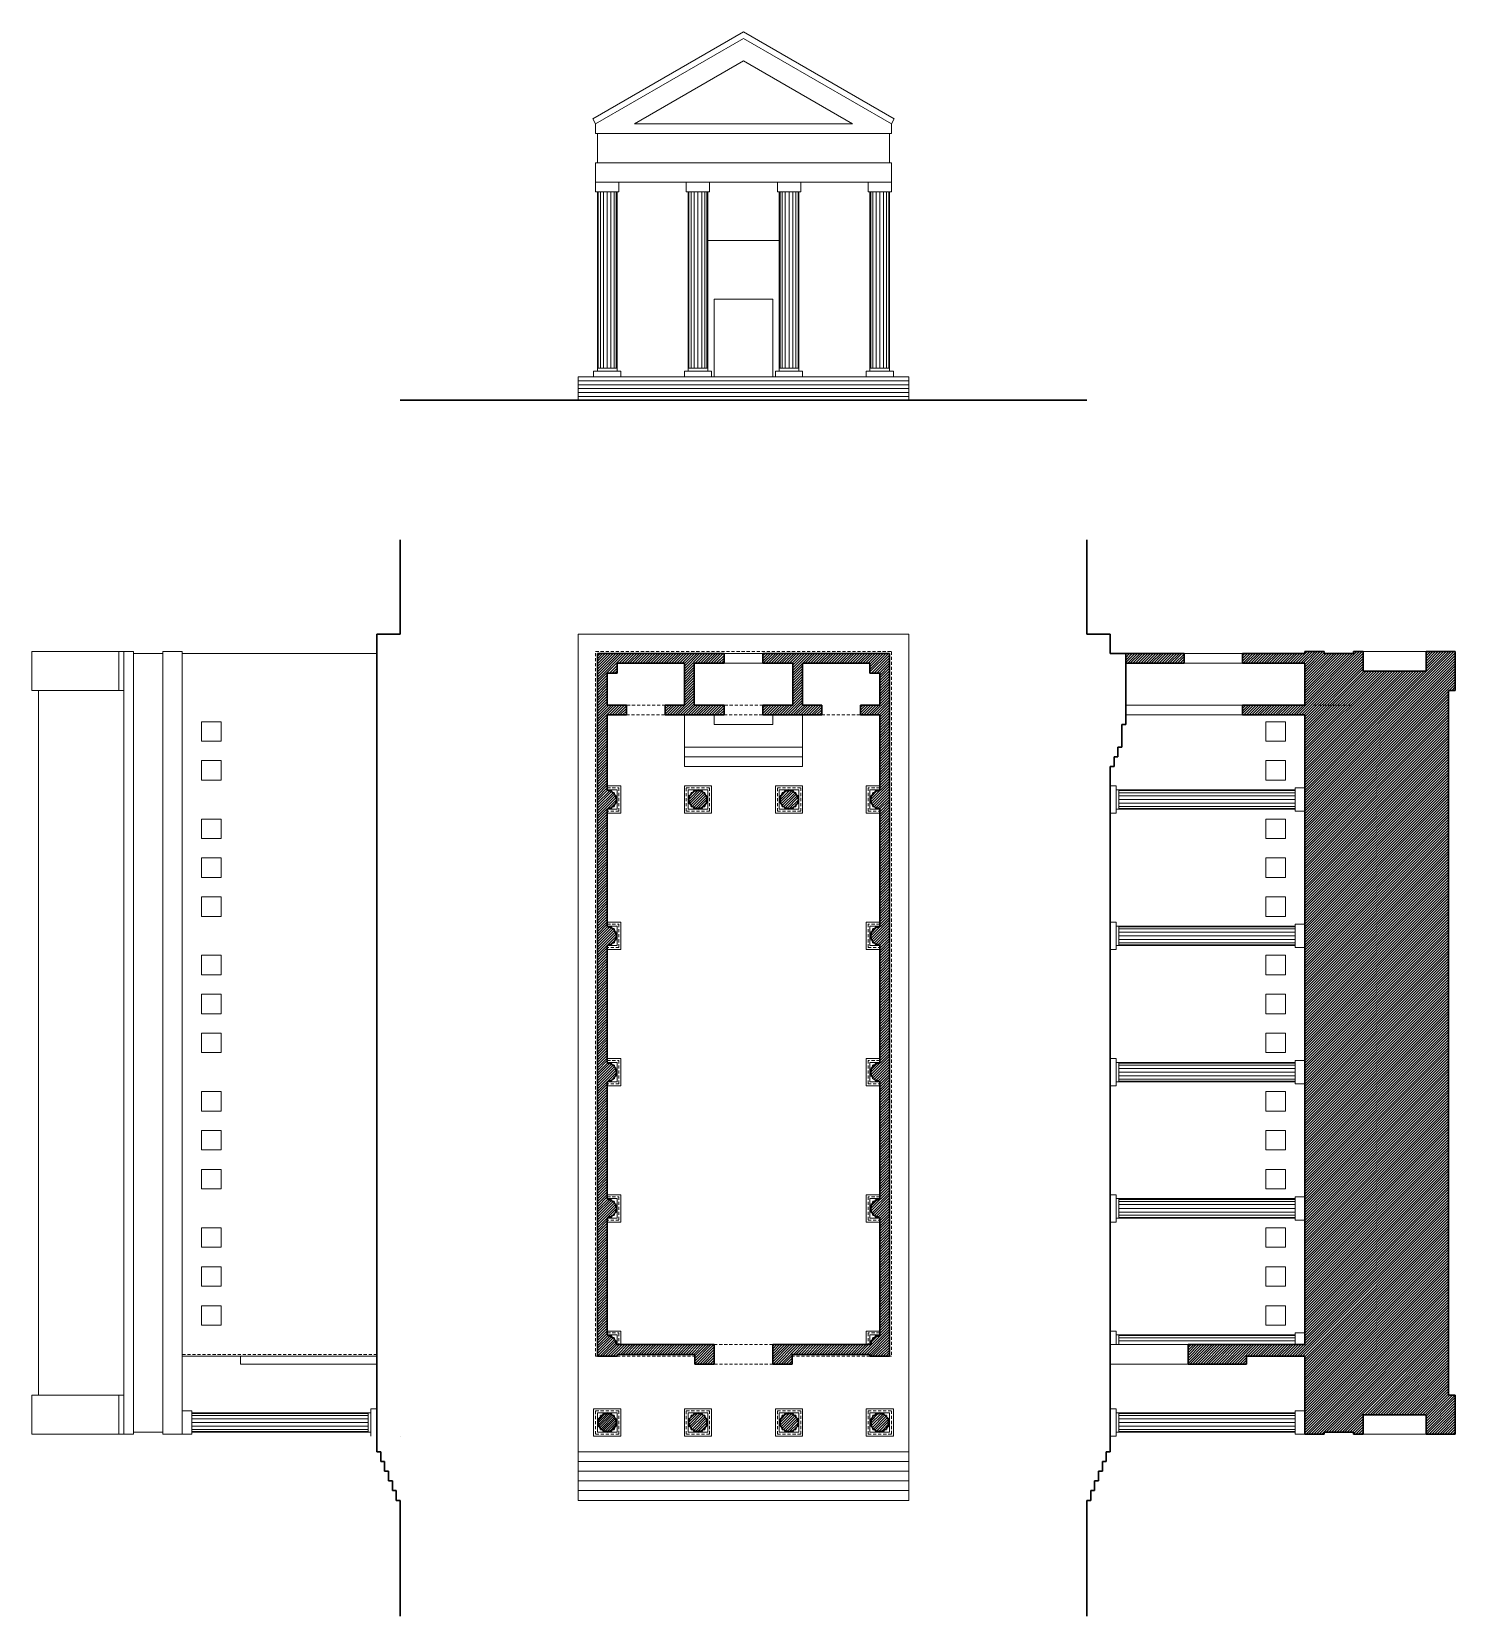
# Model space of a CAD drawing. Header units: metres. Extents: x -29.1 to 44.1, y -9.5 to 71.9.
import ezdxf

# ---------------------------------------------------------------- set-up
doc = ezdxf.new("R2010")
doc.units = ezdxf.units.M
doc.header["$LTSCALE"] = 0.025
doc.linetypes.add('HIDDEN', pattern=[9.525, 6.35, -3.175])
for name, color, linetype, lineweight in [('alvenaria', 7, 'Continuous', 30), ('hachuras', 7, 'Continuous', 5), ('projeções', 166, 'HIDDEN', 5), ('visto', 150, 'Continuous', 5)]:
    doc.layers.add(name, color=color, linetype=linetype, lineweight=lineweight)

msp = doc.modelspace()

# ---------------------------------------------------------------- linework, layer by layer
at = {"layer": 'alvenaria', "extrusion": (0, -1e-16, -1)}
msp.add_line((25.143, 53.012), (-10.143, 53.012), dxfattribs=at)
at = {"layer": 'alvenaria'}
for p, q in [((-10.143, 45.836), (-10.143, 41)), ((25.143, 45.836), (25.143, 41)), ((-10.143, 41), (-11.343, 41)), ((-11.343, 41), (-11.343, -1)), ((25.143, 41), (26.343, 41)), ((26.343, 41), (26.343, 40)), ((6.5, 40), (0, 40)), ((0, 40), (0, 3.9)), ((6.5, 39.5), (6.5, 40)), ((8.5, 39.5), (8.5, 40)), ((8.5, 40), (15, 40)), ((15, 40), (15, 3.9)), ((26.343, 40), (30.143, 40)), ((27.143, 40), (27.143, 36.35)), ((30.143, 39.5), (30.143, 40)), ((33.143, 39.5), (33.143, 40)), ((33.143, 40), (36.343, 40)), ((36.343, 40.1), (36.343, 40)), ((36.343, 40.1), (37.343, 40.1)), ((37.343, 40.1), (37.343, 40)), ((37.343, 40), (38.843, 40)), ((38.843, 40.1), (38.843, 40)), ((38.843, 40.1), (39.343, 40.1)), ((39.343, 40.1), (39.343, 39.1)), ((42.576, 40.1), (42.576, 39.1)), ((42.576, 40.1), (44.077, 40.1)), ((44.077, 38.1), (44.077, 40.1)), ((1, 39), (1, 39.5)), ((1, 39.5), (4.46, 39.5)), ((4.46, 39.5), (4.46, 37.35)), ((4.96, 37.35), (4.96, 39.5)), ((4.96, 39.5), (6.5, 39.5)), ((10.04, 39.5), (8.5, 39.5)), ((10.04, 37.35), (10.04, 39.5)), ((14, 39.5), (10.54, 39.5)), ((10.54, 39.5), (10.54, 37.35)), ((14, 39), (14, 39.5)), ((27.143, 39.5), (30.143, 39.5)), ((33.143, 39.5), (36.343, 39.5)), ((36.343, 39.5), (36.343, 37.35)), ((39.343, 39.1), (42.576, 39.1)), ((0.5, 37.35), (0.5, 39)), ((0.5, 39), (1, 39)), ((14.5, 39), (14, 39)), ((14.5, 37.35), (14.5, 39)), ((43.731, 1.9), (43.731, 38.1)), ((43.731, 38.1), (44.077, 38.1)), ((1.48, 37.35), (0.5, 37.35)), ((0.5, 33), (0.5, 36.85)), ((0.5, 36.85), (1.48, 36.85)), ((1.48, 36.85), (1.48, 37.35)), ((4.46, 37.35), (3.48, 37.35)), ((3.48, 37.35), (3.48, 36.85)), ((3.48, 36.85), (6.5, 36.85)), ((6.5, 37.35), (4.96, 37.35)), ((6.5, 36.85), (6.5, 37.35)), ((8.5, 36.85), (8.5, 37.35)), ((8.5, 37.35), (10.04, 37.35)), ((11.52, 36.85), (8.5, 36.85)), ((10.54, 37.35), (11.52, 37.35)), ((11.52, 37.35), (11.52, 36.85)), ((13.52, 36.85), (13.52, 37.35)), ((13.52, 37.35), (14.5, 37.35)), ((14.5, 36.85), (13.52, 36.85)), ((14.5, 33), (14.5, 36.85)), ((33.143, 37.35), (33.143, 36.85)), ((33.143, 37.35), (36.343, 37.35)), ((33.143, 36.85), (36.343, 36.85)), ((36.343, 36.85), (36.343, 4.5)), ((26.943, 36.35), (27.143, 36.35)), ((26.943, 36.35), (26.943, 35.2)), ((26.743, 35.2), (26.943, 35.2)), ((26.743, 35.2), (26.743, 34.7)), ((26.343, 34.2), (26.543, 34.2)), ((26.343, 34.2), (26.343, -1)), ((26.543, 34.7), (26.743, 34.7)), ((26.543, 34.7), (26.543, 34.2)), ((0.5, 26), (0.5, 32)), ((14.5, 26), (14.5, 32)), ((0.5, 19), (0.5, 25)), ((14.5, 19), (14.5, 25)), ((0.5, 12), (0.5, 18)), ((14.5, 12), (14.5, 18)), ((0.5, 5), (0.5, 11)), ((14.5, 5), (14.5, 11)), ((6, 4.5), (1, 4.5)), ((6, 3.5), (6, 4.5)), ((9, 3.5), (9, 4.5)), ((9, 4.5), (14, 4.5)), ((30.343, 3.5), (30.343, 4.5)), ((30.343, 4.5), (36.343, 4.5)), ((0, 3.9), (1, 3.9)), ((1, 4), (5, 4)), ((1, 3.9), (1, 4)), ((5, 4), (5, 3.5)), ((5, 3.5), (6, 3.5)), ((10, 3.5), (9, 3.5)), ((14, 4), (10, 4)), ((10, 4), (10, 3.5)), ((14, 3.9), (14, 4)), ((15, 3.9), (14, 3.9)), ((30.343, 3.5), (33.343, 3.5)), ((33.343, 3.9), (33.343, 3.5)), ((33.343, 3.9), (36.343, 3.9)), ((36.343, 3.9), (36.343, -0.1)), ((43.731, 1.9), (44.077, 1.9)), ((44.077, -0.1), (44.077, 1.9)), ((39.343, -0.1), (39.343, 0.9)), ((39.343, 0.9), (42.576, 0.9)), ((42.576, -0.1), (42.576, 0.9)), ((37.343, 0), (38.843, 0)), ((37.343, 0), (37.343, -0.1)), ((38.843, 0), (38.843, -0.1)), ((36.343, -0.1), (37.343, -0.1)), ((38.843, -0.1), (39.343, -0.1)), ((42.576, -0.1), (44.077, -0.1)), ((-11.143, -1), (-11.343, -1)), ((-11.143, -1), (-11.143, -1.5)), ((-10.943, -1.5), (-11.143, -1.5)), ((-10.943, -1.5), (-10.943, -2)), ((25.943, -1.5), (25.943, -2)), ((25.943, -1.5), (26.143, -1.5)), ((26.143, -1), (26.143, -1.5)), ((26.143, -1), (26.343, -1)), ((-10.743, -2), (-10.943, -2)), ((-10.743, -2), (-10.743, -2.5)), ((25.743, -2), (25.743, -2.5)), ((25.743, -2), (25.943, -2)), ((-10.543, -2.5), (-10.743, -2.5)), ((-10.543, -2.5), (-10.543, -3)), ((-10.343, -3), (-10.543, -3)), ((-10.343, -3), (-10.343, -3.5)), ((25.343, -3), (25.343, -3.5)), ((25.343, -3), (25.543, -3)), ((25.543, -2.5), (25.543, -3)), ((25.543, -2.5), (25.743, -2.5)), ((-10.143, -3.5), (-10.343, -3.5)), ((-10.143, -3.5), (-10.143, -9.455)), ((25.143, -3.5), (25.143, -9.455)), ((25.143, -3.5), (25.343, -3.5))]:
    msp.add_line(p, q, dxfattribs=at)
for centre, start, end in [((0.615, 33.076), 213.51953, 303.98047), ((0.826, 32.988), 191.01953, 281.48047), ((0.988, 32.826), 168.51953, 258.98047), ((1.076, 32.615), 146.01953, 236.48047), ((4.584, 32.615), 303.51953, 33.98047), ((4.672, 32.826), 281.01953, 11.48047), ((4.834, 32.988), 258.51953, 348.98047), ((5.045, 33.076), 236.01953, 326.48047), ((5.275, 33.076), 213.51953, 303.98047), ((5.486, 32.988), 191.01953, 281.48047), ((5.648, 32.826), 168.51953, 258.98047), ((5.736, 32.615), 146.01953, 236.48047), ((9.264, 32.615), 303.51953, 33.98047), ((9.352, 32.826), 281.01953, 11.48047), ((9.514, 32.988), 258.51953, 348.98047), ((9.725, 33.076), 236.01953, 326.48047), ((9.955, 33.076), 213.51953, 303.98047), ((10.166, 32.988), 191.01953, 281.48047), ((10.328, 32.826), 168.51953, 258.98047), ((10.416, 32.615), 146.01953, 236.48047), ((13.924, 32.615), 303.51953, 33.98047), ((14.012, 32.826), 281.01953, 11.48047), ((14.174, 32.988), 258.51953, 348.98047), ((14.385, 33.076), 236.01953, 326.48047), ((0.615, 31.924), 56.01953, 146.48047), ((0.826, 32.012), 78.51953, 168.98047), ((0.988, 32.174), 101.01953, 191.48047), ((1.076, 32.385), 123.51953, 213.98047), ((4.584, 32.385), 326.01953, 56.48047), ((4.672, 32.174), 348.51953, 78.98047), ((4.834, 32.012), 11.01953, 101.48047), ((5.045, 31.924), 33.51953, 123.98047), ((5.275, 31.924), 56.01953, 146.48047), ((5.486, 32.012), 78.51953, 168.98047), ((5.648, 32.174), 101.01953, 191.48047), ((5.736, 32.385), 123.51953, 213.98047), ((9.264, 32.385), 326.01953, 56.48047), ((9.352, 32.174), 348.51953, 78.98047), ((9.514, 32.012), 11.01953, 101.48047), ((9.725, 31.924), 33.51953, 123.98047), ((9.955, 31.924), 56.01953, 146.48047), ((10.166, 32.012), 78.51953, 168.98047), ((10.328, 32.174), 101.01953, 191.48047), ((10.416, 32.385), 123.51953, 213.98047), ((13.924, 32.385), 326.01953, 56.48047), ((14.012, 32.174), 348.51953, 78.98047), ((14.174, 32.012), 11.01953, 101.48047), ((14.385, 31.924), 33.51953, 123.98047), ((0.615, 26.076), 213.51953, 303.98047), ((0.826, 25.988), 191.01953, 281.48047), ((0.988, 25.826), 168.51953, 258.98047), ((0.988, 25.174), 101.01953, 191.48047), ((1.076, 25.615), 146.01953, 236.48047), ((1.076, 25.385), 123.51953, 213.98047), ((13.924, 25.615), 303.51953, 33.98047), ((13.924, 25.385), 326.01953, 56.48047), ((14.012, 25.826), 281.01953, 11.48047), ((14.012, 25.174), 348.51953, 78.98047), ((14.174, 25.988), 258.51953, 348.98047), ((14.385, 26.076), 236.01953, 326.48047), ((0.615, 24.924), 56.01953, 146.48047), ((0.826, 25.012), 78.51953, 168.98047), ((14.174, 25.012), 11.01953, 101.48047), ((14.385, 24.924), 33.51953, 123.98047), ((0.615, 19.076), 213.51953, 303.98047), ((0.826, 18.988), 191.01953, 281.48047), ((0.988, 18.826), 168.51953, 258.98047), ((14.012, 18.826), 281.01953, 11.48047), ((14.174, 18.988), 258.51953, 348.98047), ((14.385, 19.076), 236.01953, 326.48047), ((0.615, 17.924), 56.01953, 146.48047), ((0.826, 18.012), 78.51953, 168.98047), ((0.988, 18.174), 101.01953, 191.48047), ((1.076, 18.615), 146.01953, 236.48047), ((1.076, 18.385), 123.51953, 213.98047), ((13.924, 18.615), 303.51953, 33.98047), ((13.924, 18.385), 326.01953, 56.48047), ((14.012, 18.174), 348.51953, 78.98047), ((14.174, 18.012), 11.01953, 101.48047), ((14.385, 17.924), 33.51953, 123.98047), ((0.615, 12.076), 213.51953, 303.98047), ((0.826, 11.988), 191.01953, 281.48047), ((0.988, 11.826), 168.51953, 258.98047), ((1.076, 11.615), 146.01953, 236.48047), ((1.076, 11.385), 123.51953, 213.98047), ((13.924, 11.615), 303.51953, 33.98047), ((13.924, 11.385), 326.01953, 56.48047), ((14.012, 11.826), 281.01953, 11.48047), ((14.174, 11.988), 258.51953, 348.98047), ((14.385, 12.076), 236.01953, 326.48047), ((0.615, 10.924), 56.01953, 146.48047), ((0.826, 11.012), 78.51953, 168.98047), ((0.988, 11.174), 101.01953, 191.48047), ((14.012, 11.174), 348.51953, 78.98047), ((14.174, 11.012), 11.01953, 101.48047), ((14.385, 10.924), 33.51953, 123.98047), ((0.615, 5.076), 213.51953, 303.98047), ((0.826, 4.988), 191.01953, 281.48047), ((14.174, 4.988), 258.51953, 348.98047), ((14.385, 5.076), 236.01953, 326.48047), ((0.988, 4.826), 168.51953, 258.98047), ((1.076, 4.615), 146.01953, 236.48047), ((13.924, 4.615), 303.51953, 33.98047), ((14.012, 4.826), 281.01953, 11.48047), ((0.012, 0.826), 281.01953, 11.48047), ((0.174, 0.988), 258.51953, 348.98047), ((0.385, 1.076), 236.01953, 326.48047), ((0.615, 1.076), 213.51953, 303.98047), ((0.826, 0.988), 191.01953, 281.48047), ((0.988, 0.826), 168.51953, 258.98047), ((4.672, 0.826), 281.01953, 11.48047), ((4.834, 0.988), 258.51953, 348.98047), ((5.045, 1.076), 236.01953, 326.48047), ((5.275, 1.076), 213.51953, 303.98047), ((5.486, 0.988), 191.01953, 281.48047), ((5.648, 0.826), 168.51953, 258.98047), ((9.352, 0.826), 281.01953, 11.48047), ((9.514, 0.988), 258.51953, 348.98047), ((9.725, 1.076), 236.01953, 326.48047), ((9.955, 1.076), 213.51953, 303.98047), ((10.166, 0.988), 191.01953, 281.48047), ((10.328, 0.826), 168.51953, 258.98047), ((14.012, 0.826), 281.01953, 11.48047), ((14.174, 0.988), 258.51953, 348.98047), ((14.385, 1.076), 236.01953, 326.48047), ((14.615, 1.076), 213.51953, 303.98047), ((14.826, 0.988), 191.01953, 281.48047), ((14.988, 0.826), 168.51953, 258.98047), ((-0.076, 0.615), 303.51953, 33.98047), ((-0.076, 0.385), 326.01953, 56.48047), ((0.012, 0.174), 348.51953, 78.98047), ((0.174, 0.012), 11.01953, 101.48047), ((0.385, -0.076), 33.51953, 123.98047), ((0.615, -0.076), 56.01953, 146.48047), ((0.826, 0.012), 78.51953, 168.98047), ((0.988, 0.174), 101.01953, 191.48047), ((1.076, 0.615), 146.01953, 236.48047), ((1.076, 0.385), 123.51953, 213.98047), ((4.584, 0.615), 303.51953, 33.98047), ((4.584, 0.385), 326.01953, 56.48047), ((4.672, 0.174), 348.51953, 78.98047), ((4.834, 0.012), 11.01953, 101.48047), ((5.045, -0.076), 33.51953, 123.98047), ((5.275, -0.076), 56.01953, 146.48047), ((5.486, 0.012), 78.51953, 168.98047), ((5.648, 0.174), 101.01953, 191.48047), ((5.736, 0.615), 146.01953, 236.48047), ((5.736, 0.385), 123.51953, 213.98047), ((9.264, 0.615), 303.51953, 33.98047), ((9.264, 0.385), 326.01953, 56.48047), ((9.352, 0.174), 348.51953, 78.98047), ((9.514, 0.012), 11.01953, 101.48047), ((9.725, -0.076), 33.51953, 123.98047), ((9.955, -0.076), 56.01953, 146.48047), ((10.166, 0.012), 78.51953, 168.98047), ((10.328, 0.174), 101.01953, 191.48047), ((10.416, 0.615), 146.01953, 236.48047), ((10.416, 0.385), 123.51953, 213.98047), ((13.924, 0.615), 303.51953, 33.98047), ((13.924, 0.385), 326.01953, 56.48047), ((14.012, 0.174), 348.51953, 78.98047), ((14.174, 0.012), 11.01953, 101.48047), ((14.385, -0.076), 33.51953, 123.98047), ((14.615, -0.076), 56.01953, 146.48047), ((14.826, 0.012), 78.51953, 168.98047), ((14.988, 0.174), 101.01953, 191.48047), ((15.076, 0.615), 146.01953, 236.48047), ((15.076, 0.385), 123.51953, 213.98047)]:
    msp.add_arc(centre, 0.137, start, end, dxfattribs=at)
at = {"layer": 'hachuras'}
for p, q in [((0, 39.872), (0.128, 40)), ((0, 39.738), (0.262, 40)), ((0, 39.603), (0.397, 40)), ((0, 39.468), (0.532, 40)), ((0, 39.334), (0.666, 40)), ((0, 39.199), (0.801, 40)), ((0, 39.064), (0.936, 40)), ((0, 38.929), (1.071, 40)), ((0, 38.795), (1.205, 40)), ((0, 38.66), (1.34, 40)), ((0, 38.525), (1.475, 40)), ((1.109, 39.5), (1.609, 40)), ((1.244, 39.5), (1.744, 40)), ((1.379, 39.5), (1.879, 40)), ((1.514, 39.5), (2.014, 40)), ((1.648, 39.5), (2.148, 40)), ((1.783, 39.5), (2.283, 40)), ((1.918, 39.5), (2.418, 40)), ((2.052, 39.5), (2.552, 40)), ((2.187, 39.5), (2.687, 40)), ((2.322, 39.5), (2.822, 40)), ((2.456, 39.5), (2.956, 40)), ((2.591, 39.5), (3.091, 40)), ((2.726, 39.5), (3.226, 40)), ((2.861, 39.5), (3.361, 40)), ((2.995, 39.5), (3.495, 40)), ((3.13, 39.5), (3.63, 40)), ((3.265, 39.5), (3.765, 40)), ((3.399, 39.5), (3.899, 40)), ((3.534, 39.5), (4.034, 40)), ((3.669, 39.5), (4.169, 40)), ((3.803, 39.5), (4.303, 40)), ((3.938, 39.5), (4.438, 40)), ((4.073, 39.5), (4.573, 40)), ((4.208, 39.5), (4.708, 40)), ((4.342, 39.5), (4.842, 40)), ((4.46, 39.483), (4.977, 40)), ((4.46, 39.348), (5.112, 40)), ((4.46, 39.214), (5.246, 40)), ((4.46, 39.079), (5.381, 40)), ((5.016, 39.5), (5.516, 40)), ((5.151, 39.5), (5.651, 40)), ((5.285, 39.5), (5.785, 40)), ((5.42, 39.5), (5.92, 40)), ((5.555, 39.5), (6.055, 40)), ((5.689, 39.5), (6.189, 40)), ((5.824, 39.5), (6.324, 40)), ((5.959, 39.5), (6.459, 40)), ((6.093, 39.5), (6.5, 39.907)), ((8.5, 39.886), (8.614, 40)), ((8.5, 39.751), (8.749, 40)), ((8.5, 39.617), (8.883, 40)), ((8.518, 39.5), (9.018, 40)), ((8.653, 39.5), (9.153, 40)), ((8.788, 39.5), (9.288, 40)), ((8.922, 39.5), (9.422, 40)), ((9.057, 39.5), (9.557, 40)), ((9.192, 39.5), (9.692, 40)), ((9.326, 39.5), (9.826, 40)), ((9.461, 39.5), (9.961, 40)), ((9.596, 39.5), (10.096, 40)), ((9.73, 39.5), (10.23, 40)), ((9.865, 39.5), (10.365, 40)), ((10, 39.5), (10.5, 40)), ((10.04, 39.405), (10.635, 40)), ((10.04, 39.271), (10.769, 40)), ((10.04, 39.136), (10.904, 40)), ((10.04, 39.001), (11.039, 40)), ((10.673, 39.5), (11.173, 40)), ((10.808, 39.5), (11.308, 40)), ((10.943, 39.5), (11.443, 40)), ((11.077, 39.5), (11.577, 40)), ((11.212, 39.5), (11.712, 40)), ((11.347, 39.5), (11.847, 40)), ((11.482, 39.5), (11.982, 40)), ((11.616, 39.5), (12.116, 40)), ((11.751, 39.5), (12.251, 40)), ((11.886, 39.5), (12.386, 40)), ((12.02, 39.5), (12.52, 40)), ((12.155, 39.5), (12.655, 40)), ((12.29, 39.5), (12.79, 40)), ((12.425, 39.5), (12.925, 40)), ((12.559, 39.5), (13.059, 40)), ((12.694, 39.5), (13.194, 40)), ((12.829, 39.5), (13.329, 40)), ((12.963, 39.5), (13.463, 40)), ((13.098, 39.5), (13.598, 40)), ((13.233, 39.5), (13.733, 40)), ((13.367, 39.5), (13.867, 40)), ((13.502, 39.5), (14.002, 40)), ((13.637, 39.5), (14.137, 40)), ((13.772, 39.5), (14.272, 40)), ((13.906, 39.5), (14.406, 40)), ((14, 39.459), (14.541, 40)), ((14, 39.324), (14.676, 40)), ((14, 39.19), (14.81, 40)), ((14, 39.055), (14.945, 40)), ((14.08, 39), (15, 39.92)), ((27.143, 39.94), (27.203, 40)), ((27.143, 39.805), (27.338, 40)), ((27.143, 39.67), (27.473, 40)), ((27.143, 39.536), (27.607, 40)), ((27.242, 39.5), (27.742, 40)), ((27.377, 39.5), (27.877, 40)), ((27.511, 39.5), (28.011, 40)), ((27.646, 39.5), (28.146, 40)), ((27.781, 39.5), (28.281, 40)), ((27.915, 39.5), (28.415, 40)), ((28.05, 39.5), (28.55, 40)), ((28.185, 39.5), (28.685, 40)), ((28.32, 39.5), (28.82, 40)), ((28.454, 39.5), (28.954, 40)), ((28.589, 39.5), (29.089, 40)), ((28.724, 39.5), (29.224, 40)), ((28.858, 39.5), (29.358, 40)), ((28.993, 39.5), (29.493, 40)), ((29.128, 39.5), (29.628, 40)), ((29.263, 39.5), (29.763, 40)), ((29.397, 39.5), (29.897, 40)), ((29.532, 39.5), (30.032, 40)), ((29.667, 39.5), (30.143, 39.976)), ((33.143, 39.878), (33.265, 40)), ((33.143, 39.743), (33.4, 40)), ((33.143, 39.609), (33.534, 40)), ((33.169, 39.5), (33.669, 40)), ((33.304, 39.5), (33.804, 40)), ((33.438, 39.5), (33.938, 40)), ((33.573, 39.5), (34.073, 40)), ((33.708, 39.5), (34.208, 40)), ((33.842, 39.5), (34.342, 40)), ((33.977, 39.5), (34.477, 40)), ((34.112, 39.5), (34.612, 40)), ((34.247, 39.5), (34.747, 40)), ((34.381, 39.5), (34.881, 40)), ((34.516, 39.5), (35.016, 40)), ((34.651, 39.5), (35.151, 40)), ((34.785, 39.5), (35.285, 40)), ((34.92, 39.5), (35.42, 40)), ((35.055, 39.5), (35.555, 40)), ((35.189, 39.5), (35.689, 40)), ((35.324, 39.5), (35.824, 40)), ((35.459, 39.5), (35.959, 40)), ((35.594, 39.5), (36.094, 40)), ((35.728, 39.5), (36.228, 40)), ((35.863, 39.5), (36.463, 40.1)), ((35.907, 36.85), (39.157, 40.1)), ((35.998, 39.5), (36.598, 40.1)), ((36.042, 36.85), (39.292, 40.1)), ((36.132, 39.5), (36.732, 40.1)), ((36.176, 36.85), (39.343, 40.016)), ((36.267, 39.5), (36.867, 40.1)), ((36.343, 39.441), (37.002, 40.1)), ((36.343, 39.306), (37.137, 40.1)), ((36.343, 39.172), (37.271, 40.1)), ((36.343, 37.421), (39.022, 40.1)), ((36.343, 32.841), (43.602, 40.1)), ((36.343, 32.706), (43.737, 40.1)), ((36.343, 32.571), (43.872, 40.1)), ((36.343, 32.437), (44.006, 40.1)), ((36.343, 39.037), (37.343, 40.037)), ((36.343, 32.302), (44.077, 40.036)), ((36.343, 38.902), (37.441, 40)), ((36.343, 38.768), (37.575, 40)), ((36.343, 38.633), (37.71, 40)), ((36.343, 38.498), (37.845, 40)), ((36.343, 38.364), (37.979, 40)), ((36.343, 38.229), (38.114, 40)), ((36.343, 38.094), (38.249, 40)), ((36.343, 37.959), (38.384, 40)), ((36.343, 37.825), (38.518, 40)), ((36.343, 37.69), (38.653, 40)), ((36.343, 37.555), (38.788, 40)), ((36.343, 32.167), (44.077, 39.901)), ((38.843, 40.055), (38.888, 40.1)), ((42.576, 40.017), (42.659, 40.1)), ((42.576, 39.882), (42.794, 40.1)), ((42.576, 39.747), (42.929, 40.1)), ((42.576, 39.613), (43.063, 40.1)), ((42.576, 39.478), (43.198, 40.1)), ((42.576, 39.343), (43.333, 40.1)), ((42.576, 39.209), (43.468, 40.1)), ((0.609, 39), (1, 39.391)), ((0.744, 39), (1, 39.256)), ((0.879, 39), (1, 39.121)), ((4.46, 38.944), (4.96, 39.444)), ((4.46, 38.809), (4.96, 39.309)), ((4.46, 38.675), (4.96, 39.175)), ((6.228, 39.5), (6.5, 39.772)), ((6.363, 39.5), (6.5, 39.637)), ((6.498, 39.5), (6.5, 39.502)), ((10.04, 38.867), (10.54, 39.367)), ((10.04, 38.732), (10.54, 39.232)), ((10.04, 38.597), (10.54, 39.097)), ((14.214, 39), (15, 39.786)), ((14.349, 39), (15, 39.651)), ((14.484, 39), (15, 39.516)), ((14.5, 38.881), (15, 39.381)), ((14.5, 38.747), (15, 39.247)), ((14.5, 38.612), (15, 39.112)), ((29.801, 39.5), (30.143, 39.842)), ((29.936, 39.5), (30.143, 39.707)), ((30.071, 39.5), (30.143, 39.572)), ((36.311, 36.85), (39.343, 39.882)), ((36.343, 32.032), (44.077, 39.767)), ((36.343, 36.747), (39.343, 39.747)), ((36.343, 31.898), (44.077, 39.632)), ((36.343, 36.612), (39.343, 39.612)), ((36.343, 31.763), (44.077, 39.497)), ((36.343, 36.478), (39.343, 39.478)), ((36.343, 31.628), (44.077, 39.363)), ((36.343, 36.343), (39.343, 39.343)), ((36.343, 31.494), (44.077, 39.228)), ((36.343, 36.208), (39.343, 39.208)), ((36.343, 36.074), (39.369, 39.1)), ((36.343, 35.939), (39.504, 39.1)), ((36.343, 35.804), (39.639, 39.1)), ((36.343, 35.669), (39.774, 39.1)), ((36.343, 35.535), (39.908, 39.1)), ((36.343, 35.4), (40.043, 39.1)), ((36.343, 35.265), (40.178, 39.1)), ((36.343, 35.131), (40.312, 39.1)), ((36.343, 34.996), (40.447, 39.1)), ((36.343, 34.861), (40.582, 39.1)), ((36.343, 34.727), (40.716, 39.1)), ((36.343, 34.592), (40.851, 39.1)), ((36.343, 34.457), (40.986, 39.1)), ((36.343, 34.322), (41.121, 39.1)), ((36.343, 34.188), (41.255, 39.1)), ((36.343, 34.053), (41.39, 39.1)), ((36.343, 33.918), (41.525, 39.1)), ((36.343, 33.784), (41.659, 39.1)), ((36.343, 33.649), (41.794, 39.1)), ((36.343, 33.514), (41.929, 39.1)), ((36.343, 33.379), (42.063, 39.1)), ((36.343, 33.245), (42.198, 39.1)), ((36.343, 33.11), (42.333, 39.1)), ((36.343, 32.975), (42.468, 39.1)), ((36.343, 31.359), (44.077, 39.093)), ((0, 38.391), (0.5, 38.891)), ((0, 38.256), (0.5, 38.756)), ((0, 38.121), (0.5, 38.621)), ((0, 37.986), (0.5, 38.486)), ((0, 37.852), (0.5, 38.352)), ((4.46, 38.54), (4.96, 39.04)), ((4.46, 38.405), (4.96, 38.905)), ((4.46, 38.271), (4.96, 38.771)), ((4.46, 38.136), (4.96, 38.636)), ((4.46, 38.001), (4.96, 38.501)), ((4.46, 37.867), (4.96, 38.367)), ((10.04, 38.463), (10.54, 38.963)), ((10.04, 38.328), (10.54, 38.828)), ((10.04, 38.193), (10.54, 38.693)), ((10.04, 38.058), (10.54, 38.558)), ((10.04, 37.924), (10.54, 38.424)), ((10.04, 37.789), (10.54, 38.289)), ((14.5, 38.477), (15, 38.977)), ((14.5, 38.343), (15, 38.843)), ((14.5, 38.208), (15, 38.708)), ((14.5, 38.073), (15, 38.573)), ((14.5, 37.938), (15, 38.438)), ((14.5, 37.804), (15, 38.304)), ((36.343, 31.224), (44.077, 38.958)), ((36.343, 31.09), (44.077, 38.824)), ((36.343, 30.955), (44.077, 38.689)), ((36.343, 30.82), (44.077, 38.554)), ((43.758, 38.1), (44.077, 38.42)), ((43.892, 38.1), (44.077, 38.285)), ((0, 37.717), (0.5, 38.217)), ((0, 37.582), (0.5, 38.082)), ((0, 37.448), (0.5, 37.948)), ((0, 37.313), (0.5, 37.813)), ((0, 37.178), (0.5, 37.678)), ((0, 37.044), (0.5, 37.544)), ((3.982, 36.85), (4.96, 37.828)), ((4.117, 36.85), (4.96, 37.693)), ((4.252, 36.85), (4.96, 37.558)), ((4.46, 37.732), (4.96, 38.232)), ((4.46, 37.597), (4.96, 38.097)), ((4.46, 37.462), (4.96, 37.962)), ((9.64, 36.85), (10.54, 37.75)), ((9.775, 36.85), (10.54, 37.615)), ((9.909, 36.85), (10.54, 37.481)), ((10.04, 37.654), (10.54, 38.154)), ((10.04, 37.52), (10.54, 38.02)), ((10.04, 37.385), (10.54, 37.885)), ((14.085, 36.85), (15, 37.765)), ((14.22, 36.85), (15, 37.63)), ((14.354, 36.85), (15, 37.496)), ((14.5, 37.669), (15, 38.169)), ((14.5, 37.534), (15, 38.034)), ((14.5, 37.4), (15, 37.9)), ((36.343, 30.685), (43.731, 38.073)), ((36.343, 30.551), (43.731, 37.939)), ((36.343, 30.416), (43.731, 37.804)), ((36.343, 30.281), (43.731, 37.669)), ((36.343, 30.147), (43.731, 37.534)), ((44.027, 38.1), (44.077, 38.15)), ((0, 36.909), (0.5, 37.409)), ((0, 36.774), (0.576, 37.35)), ((0, 36.639), (0.711, 37.35)), ((0, 36.505), (0.845, 37.35)), ((0, 36.37), (0.98, 37.35)), ((0, 36.235), (0.5, 36.735)), ((0.615, 36.85), (1.115, 37.35)), ((0.749, 36.85), (1.249, 37.35)), ((0.884, 36.85), (1.384, 37.35)), ((1.019, 36.85), (1.48, 37.311)), ((1.153, 36.85), (1.48, 37.177)), ((1.288, 36.85), (1.48, 37.042)), ((1.423, 36.85), (1.48, 36.907)), ((3.48, 37.291), (3.539, 37.35)), ((3.48, 37.156), (3.674, 37.35)), ((3.48, 37.021), (3.809, 37.35)), ((3.48, 36.887), (3.943, 37.35)), ((3.578, 36.85), (4.078, 37.35)), ((3.713, 36.85), (4.213, 37.35)), ((3.848, 36.85), (4.348, 37.35)), ((4.386, 36.85), (4.96, 37.424)), ((4.521, 36.85), (5.021, 37.35)), ((4.656, 36.85), (5.156, 37.35)), ((4.79, 36.85), (5.29, 37.35)), ((4.925, 36.85), (5.425, 37.35)), ((5.06, 36.85), (5.56, 37.35)), ((5.195, 36.85), (5.695, 37.35)), ((5.329, 36.85), (5.829, 37.35)), ((5.464, 36.85), (5.964, 37.35)), ((5.599, 36.85), (6.099, 37.35)), ((5.733, 36.85), (6.233, 37.35)), ((5.868, 36.85), (6.368, 37.35)), ((6.003, 36.85), (6.5, 37.347)), ((6.138, 36.85), (6.5, 37.212)), ((6.272, 36.85), (6.5, 37.078)), ((6.407, 36.85), (6.5, 36.943)), ((8.5, 37.327), (8.523, 37.35)), ((8.5, 37.192), (8.658, 37.35)), ((8.5, 37.057), (8.793, 37.35)), ((8.5, 36.923), (8.927, 37.35)), ((8.562, 36.85), (9.062, 37.35)), ((8.697, 36.85), (9.197, 37.35)), ((8.832, 36.85), (9.332, 37.35)), ((8.966, 36.85), (9.466, 37.35)), ((9.101, 36.85), (9.601, 37.35)), ((9.236, 36.85), (9.736, 37.35)), ((9.37, 36.85), (9.87, 37.35)), ((9.505, 36.85), (10.005, 37.35)), ((10.044, 36.85), (10.544, 37.35)), ((10.179, 36.85), (10.679, 37.35)), ((10.313, 36.85), (10.813, 37.35)), ((10.448, 36.85), (10.948, 37.35)), ((10.583, 36.85), (11.083, 37.35)), ((10.717, 36.85), (11.217, 37.35)), ((10.852, 36.85), (11.352, 37.35)), ((10.987, 36.85), (11.487, 37.35)), ((11.122, 36.85), (11.52, 37.248)), ((11.256, 36.85), (11.52, 37.114)), ((11.391, 36.85), (11.52, 36.979)), ((13.52, 37.228), (13.642, 37.35)), ((13.52, 37.093), (13.777, 37.35)), ((13.52, 36.958), (13.912, 37.35)), ((13.546, 36.85), (14.046, 37.35)), ((13.681, 36.85), (14.181, 37.35)), ((13.816, 36.85), (14.316, 37.35)), ((13.95, 36.85), (14.45, 37.35)), ((14.489, 36.85), (15, 37.361)), ((14.5, 36.726), (15, 37.226)), ((14.5, 36.591), (15, 37.091)), ((14.5, 36.457), (15, 36.957)), ((14.5, 36.322), (15, 36.822)), ((14.5, 36.187), (15, 36.687)), ((33.143, 37.319), (33.174, 37.35)), ((33.143, 37.184), (33.309, 37.35)), ((33.143, 37.049), (33.444, 37.35)), ((33.143, 36.915), (33.578, 37.35)), ((33.213, 36.85), (33.713, 37.35)), ((33.348, 36.85), (33.848, 37.35)), ((33.482, 36.85), (33.982, 37.35)), ((33.617, 36.85), (34.117, 37.35)), ((33.752, 36.85), (34.252, 37.35)), ((33.887, 36.85), (34.387, 37.35)), ((34.021, 36.85), (34.521, 37.35)), ((34.156, 36.85), (34.656, 37.35)), ((34.291, 36.85), (34.791, 37.35)), ((34.425, 36.85), (34.925, 37.35)), ((34.56, 36.85), (35.06, 37.35)), ((34.695, 36.85), (35.195, 37.35)), ((34.829, 36.85), (35.329, 37.35)), ((34.964, 36.85), (35.464, 37.35)), ((35.099, 36.85), (35.599, 37.35)), ((35.234, 36.85), (35.734, 37.35)), ((35.368, 36.85), (35.868, 37.35)), ((35.503, 36.85), (36.003, 37.35)), ((35.638, 36.85), (36.138, 37.35)), ((35.772, 36.85), (36.272, 37.35)), ((36.343, 30.012), (43.731, 37.4)), ((36.343, 29.877), (43.731, 37.265)), ((36.343, 29.742), (43.731, 37.13)), ((36.343, 29.608), (43.731, 36.996)), ((36.343, 29.473), (43.731, 36.861)), ((36.343, 29.338), (43.731, 36.726)), ((0, 36.101), (0.5, 36.601)), ((0, 35.966), (0.5, 36.466)), ((0, 35.831), (0.5, 36.331)), ((0, 35.697), (0.5, 36.197)), ((0, 35.562), (0.5, 36.062)), ((0, 35.427), (0.5, 35.927)), ((14.5, 36.053), (15, 36.553)), ((14.5, 35.918), (15, 36.418)), ((14.5, 35.783), (15, 36.283)), ((14.5, 35.649), (15, 36.149)), ((14.5, 35.514), (15, 36.014)), ((14.5, 35.379), (15, 35.879)), ((36.343, 29.204), (43.731, 36.592)), ((36.343, 29.069), (43.731, 36.457)), ((36.343, 28.934), (43.731, 36.322)), ((36.343, 28.8), (43.731, 36.187)), ((36.343, 28.665), (43.731, 36.053)), ((36.343, 28.53), (43.731, 35.918)), ((0, 35.292), (0.5, 35.792)), ((0, 35.158), (0.5, 35.658)), ((0, 35.023), (0.5, 35.523)), ((0, 34.888), (0.5, 35.388)), ((0, 34.754), (0.5, 35.254)), ((0, 34.619), (0.5, 35.119)), ((14.5, 35.244), (15, 35.744)), ((14.5, 35.11), (15, 35.61)), ((14.5, 34.975), (15, 35.475)), ((14.5, 34.84), (15, 35.34)), ((14.5, 34.706), (15, 35.206)), ((14.5, 34.571), (15, 35.071)), ((36.343, 28.395), (43.731, 35.783)), ((36.343, 28.261), (43.731, 35.649)), ((36.343, 28.126), (43.731, 35.514)), ((36.343, 27.991), (43.731, 35.379)), ((36.343, 27.857), (43.731, 35.244)), ((36.343, 27.722), (43.731, 35.11)), ((0, 34.484), (0.5, 34.984)), ((0, 34.349), (0.5, 34.849)), ((0, 34.215), (0.5, 34.715)), ((0, 34.08), (0.5, 34.58)), ((0, 33.945), (0.5, 34.445)), ((0, 33.811), (0.5, 34.311)), ((14.5, 34.436), (15, 34.936)), ((14.5, 34.301), (15, 34.801)), ((14.5, 34.167), (15, 34.667)), ((14.5, 34.032), (15, 34.532)), ((14.5, 33.897), (15, 34.397)), ((14.5, 33.763), (15, 34.263)), ((36.343, 27.587), (43.731, 34.975)), ((36.343, 27.453), (43.731, 34.84)), ((36.343, 27.318), (43.731, 34.706)), ((36.343, 27.183), (43.731, 34.571)), ((36.343, 27.048), (43.731, 34.436)), ((36.343, 26.914), (43.731, 34.302)), ((0, 33.676), (0.5, 34.176)), ((0, 33.541), (0.5, 34.041)), ((0, 33.407), (0.5, 33.907)), ((0, 33.272), (0.5, 33.772)), ((0, 33.137), (0.5, 33.637)), ((0, 33.002), (0.5, 33.502)), ((14.025, 32.479), (15, 33.454)), ((14.5, 33.628), (15, 34.128)), ((14.5, 33.493), (15, 33.993)), ((14.5, 33.359), (15, 33.859)), ((14.5, 33.224), (15, 33.724)), ((14.5, 33.089), (15, 33.589)), ((36.343, 26.779), (43.731, 34.167)), ((36.343, 26.644), (43.731, 34.032)), ((36.343, 26.51), (43.731, 33.897)), ((36.343, 26.375), (43.731, 33.763)), ((36.343, 26.24), (43.731, 33.628)), ((36.343, 26.105), (43.731, 33.493)), ((0, 32.868), (0.5, 33.368)), ((0, 32.733), (0.5, 33.233)), ((0, 32.598), (0.5, 33.098)), ((0, 32.464), (0.516, 32.98)), ((0, 32.329), (0.61, 32.939)), ((0, 32.194), (0.714, 32.909)), ((0, 32.06), (0.795, 32.854)), ((0, 31.925), (0.858, 32.783)), ((0, 31.79), (0.918, 32.708)), ((0, 31.655), (0.94, 32.595)), ((4.669, 32.493), (5.167, 32.991)), ((4.71, 32.669), (4.991, 32.95)), ((4.719, 32.409), (5.251, 32.941)), ((4.739, 32.294), (5.366, 32.921)), ((4.801, 32.221), (5.439, 32.859)), ((4.861, 32.146), (5.514, 32.799)), ((4.944, 32.094), (5.566, 32.716)), ((5.046, 32.062), (5.598, 32.614)), ((9.367, 32.477), (9.863, 32.973)), ((9.399, 32.643), (9.697, 32.941)), ((9.401, 32.376), (9.964, 32.939)), ((9.439, 32.28), (10.06, 32.901)), ((9.488, 32.193), (10.147, 32.852)), ((9.568, 32.138), (10.202, 32.772)), ((9.637, 32.073), (10.267, 32.703)), ((9.757, 32.058), (10.282, 32.583)), ((14.058, 32.647), (14.353, 32.942)), ((14.061, 32.381), (15, 33.32)), ((14.097, 32.282), (15, 33.185)), ((14.147, 32.197), (15, 33.05)), ((14.224, 32.14), (15, 32.916)), ((14.295, 32.076), (15, 32.781)), ((14.413, 32.059), (15, 32.646)), ((36.343, 25.971), (43.731, 33.359)), ((36.343, 25.836), (43.731, 33.224)), ((36.343, 25.701), (43.731, 33.089)), ((36.343, 25.567), (43.731, 32.955)), ((36.343, 25.432), (43.731, 32.82)), ((36.343, 25.297), (43.731, 32.685)), ((0, 31.521), (0.988, 32.509)), ((0, 31.386), (0.5, 31.886)), ((0, 31.251), (0.5, 31.751)), ((0.666, 32.052), (0.948, 32.334)), ((5.141, 32.023), (5.637, 32.519)), ((5.31, 32.057), (5.603, 32.35)), ((9.837, 32.004), (10.336, 32.503)), ((10.015, 32.047), (10.045, 32.077)), ((10.101, 32.133), (10.207, 32.239)), ((10.263, 32.295), (10.293, 32.325)), ((14.495, 32.007), (15, 32.511)), ((14.5, 31.877), (15, 32.377)), ((14.5, 31.742), (15, 32.242)), ((14.5, 31.607), (15, 32.107)), ((14.5, 31.473), (15, 31.973)), ((14.5, 31.338), (15, 31.838)), ((36.343, 25.163), (43.731, 32.55)), ((36.343, 25.028), (43.731, 32.416)), ((36.343, 24.893), (43.731, 32.281)), ((36.343, 24.758), (43.731, 32.146)), ((36.343, 24.624), (43.731, 32.012)), ((36.343, 24.489), (43.731, 31.877)), ((0, 31.117), (0.5, 31.617)), ((0, 30.982), (0.5, 31.482)), ((0, 30.847), (0.5, 31.347)), ((0, 30.712), (0.5, 31.212)), ((0, 30.578), (0.5, 31.078)), ((0, 30.443), (0.5, 30.943)), ((14.5, 31.203), (15, 31.703)), ((14.5, 31.069), (15, 31.569)), ((14.5, 30.934), (15, 31.434)), ((14.5, 30.799), (15, 31.299)), ((14.5, 30.664), (15, 31.164)), ((14.5, 30.53), (15, 31.03)), ((36.343, 24.354), (43.731, 31.742)), ((36.343, 24.22), (43.731, 31.607)), ((36.343, 24.085), (43.731, 31.473)), ((36.343, 23.95), (43.731, 31.338)), ((36.343, 23.816), (43.731, 31.203)), ((36.343, 23.681), (43.731, 31.069)), ((36.343, 23.546), (43.731, 30.934)), ((0, 30.308), (0.5, 30.808)), ((0, 30.174), (0.5, 30.674)), ((0, 30.039), (0.5, 30.539)), ((0, 29.904), (0.5, 30.404)), ((0, 29.77), (0.5, 30.27)), ((0, 29.635), (0.5, 30.135)), ((14.5, 30.395), (15, 30.895)), ((14.5, 30.26), (15, 30.76)), ((14.5, 30.126), (15, 30.626)), ((14.5, 29.991), (15, 30.491)), ((14.5, 29.856), (15, 30.356)), ((14.5, 29.722), (15, 30.222)), ((36.343, 23.411), (43.731, 30.799)), ((36.343, 23.277), (43.731, 30.665)), ((36.343, 23.142), (43.731, 30.53)), ((36.343, 23.007), (43.731, 30.395)), ((36.343, 22.873), (43.731, 30.26)), ((36.343, 22.738), (43.731, 30.126)), ((0, 29.5), (0.5, 30)), ((0, 29.365), (0.5, 29.865)), ((0, 29.231), (0.5, 29.731)), ((0, 29.096), (0.5, 29.596)), ((0, 28.961), (0.5, 29.461)), ((0, 28.827), (0.5, 29.327)), ((14.5, 29.587), (15, 30.087)), ((14.5, 29.452), (15, 29.952)), ((14.5, 29.317), (15, 29.817)), ((14.5, 29.183), (15, 29.683)), ((14.5, 29.048), (15, 29.548)), ((14.5, 28.913), (15, 29.413)), ((36.343, 22.603), (43.731, 29.991)), ((36.343, 22.468), (43.731, 29.856)), ((36.343, 22.334), (43.731, 29.722)), ((36.343, 22.199), (43.731, 29.587)), ((36.343, 22.064), (43.731, 29.452)), ((36.343, 21.93), (43.731, 29.318)), ((0, 28.692), (0.5, 29.192)), ((0, 28.557), (0.5, 29.057)), ((0, 28.423), (0.5, 28.923)), ((0, 28.288), (0.5, 28.788)), ((0, 28.153), (0.5, 28.653)), ((0, 28.018), (0.5, 28.518)), ((14.5, 28.779), (15, 29.279)), ((14.5, 28.644), (15, 29.144)), ((14.5, 28.509), (15, 29.009)), ((14.5, 28.374), (15, 28.874)), ((14.5, 28.24), (15, 28.74)), ((14.5, 28.105), (15, 28.605)), ((36.343, 21.795), (43.731, 29.183)), ((36.343, 21.66), (43.731, 29.048)), ((36.343, 21.526), (43.731, 28.913)), ((36.343, 21.391), (43.731, 28.779)), ((36.343, 21.256), (43.731, 28.644)), ((36.343, 21.121), (43.731, 28.509)), ((0, 27.884), (0.5, 28.384)), ((0, 27.749), (0.5, 28.249)), ((0, 27.614), (0.5, 28.114)), ((0, 27.48), (0.5, 27.98)), ((0, 27.345), (0.5, 27.845)), ((0, 27.21), (0.5, 27.71)), ((14.5, 27.97), (15, 28.47)), ((14.5, 27.836), (15, 28.336)), ((14.5, 27.701), (15, 28.201)), ((14.5, 27.566), (15, 28.066)), ((14.5, 27.432), (15, 27.932)), ((14.5, 27.297), (15, 27.797)), ((36.343, 20.987), (43.731, 28.375)), ((36.343, 20.852), (43.731, 28.24)), ((36.343, 20.717), (43.731, 28.105)), ((36.343, 20.583), (43.731, 27.97)), ((36.343, 20.448), (43.731, 27.836)), ((36.343, 20.313), (43.731, 27.701)), ((0, 27.075), (0.5, 27.575)), ((0, 26.941), (0.5, 27.441)), ((0, 26.806), (0.5, 27.306)), ((0, 26.671), (0.5, 27.171)), ((0, 26.537), (0.5, 27.037)), ((0, 26.402), (0.5, 26.902)), ((14.5, 27.162), (15, 27.662)), ((14.5, 27.027), (15, 27.527)), ((14.5, 26.893), (15, 27.393)), ((14.5, 26.758), (15, 27.258)), ((14.5, 26.623), (15, 27.123)), ((14.5, 26.489), (15, 26.989)), ((36.343, 20.178), (43.731, 27.566)), ((36.343, 20.044), (43.731, 27.432)), ((36.343, 19.909), (43.731, 27.297)), ((36.343, 19.774), (43.731, 27.162)), ((36.343, 19.64), (43.731, 27.028)), ((36.343, 19.505), (43.731, 26.893)), ((0, 26.267), (0.5, 26.767)), ((0, 26.133), (0.5, 26.633)), ((0, 25.998), (0.5, 26.498)), ((0, 25.863), (0.5, 26.363)), ((0, 25.728), (0.5, 26.228)), ((0, 25.594), (0.5, 26.094)), ((14.027, 25.477), (15, 26.45)), ((14.061, 25.376), (15, 26.315)), ((14.099, 25.28), (15, 26.18)), ((14.5, 26.354), (15, 26.854)), ((14.5, 26.219), (15, 26.719)), ((14.5, 26.085), (15, 26.585)), ((36.343, 19.37), (43.731, 26.758)), ((36.343, 19.236), (43.731, 26.623)), ((36.343, 19.101), (43.731, 26.489)), ((36.343, 18.966), (43.731, 26.354)), ((36.343, 18.831), (43.731, 26.219)), ((36.343, 18.697), (43.731, 26.085)), ((0, 25.459), (0.519, 25.978)), ((0, 25.324), (0.614, 25.938)), ((0, 25.19), (0.716, 25.906)), ((0, 25.055), (0.799, 25.854)), ((0, 24.92), (0.859, 25.779)), ((0, 24.786), (0.921, 25.706)), ((0, 24.651), (0.94, 25.591)), ((0, 24.516), (0.991, 25.507)), ((0.669, 25.05), (0.95, 25.331)), ((14.059, 25.643), (14.357, 25.941)), ((14.148, 25.193), (15, 26.046)), ((14.227, 25.138), (15, 25.911)), ((14.297, 25.073), (15, 25.776)), ((14.416, 25.058), (15, 25.642)), ((14.497, 25.004), (15, 25.507)), ((14.5, 24.872), (15, 25.372)), ((14.5, 24.737), (15, 25.237)), ((36.343, 18.562), (43.731, 25.95)), ((36.343, 18.427), (43.731, 25.815)), ((36.343, 18.293), (43.731, 25.681)), ((36.343, 18.158), (43.731, 25.546)), ((36.343, 18.023), (43.731, 25.411)), ((36.343, 17.889), (43.731, 25.276)), ((0, 24.381), (0.5, 24.881)), ((0, 24.247), (0.5, 24.747)), ((0, 24.112), (0.5, 24.612)), ((0, 23.977), (0.5, 24.477)), ((14.5, 24.603), (15, 25.103)), ((14.5, 24.468), (15, 24.968)), ((14.5, 24.333), (15, 24.833)), ((14.5, 24.199), (15, 24.699)), ((14.5, 24.064), (15, 24.564)), ((14.5, 23.929), (15, 24.429)), ((36.343, 17.754), (43.731, 25.142)), ((36.343, 17.619), (43.731, 25.007)), ((36.343, 17.484), (43.731, 24.872)), ((36.343, 17.35), (43.731, 24.738)), ((36.343, 17.215), (43.731, 24.603)), ((36.343, 17.08), (43.731, 24.468)), ((0, 23.843), (0.5, 24.343)), ((0, 23.708), (0.5, 24.208)), ((0, 23.573), (0.5, 24.073)), ((0, 23.438), (0.5, 23.938)), ((0, 23.304), (0.5, 23.804)), ((0, 23.169), (0.5, 23.669)), ((14.5, 23.795), (15, 24.295)), ((14.5, 23.66), (15, 24.16)), ((14.5, 23.525), (15, 24.025)), ((14.5, 23.39), (15, 23.89)), ((14.5, 23.256), (15, 23.756)), ((14.5, 23.121), (15, 23.621)), ((36.343, 16.946), (43.731, 24.333)), ((36.343, 16.811), (43.731, 24.199)), ((36.343, 16.676), (43.731, 24.064)), ((36.343, 16.541), (43.731, 23.929)), ((36.343, 16.407), (43.731, 23.795)), ((36.343, 16.272), (43.731, 23.66)), ((0, 23.034), (0.5, 23.534)), ((0, 22.9), (0.5, 23.4)), ((0, 22.765), (0.5, 23.265)), ((0, 22.63), (0.5, 23.13)), ((0, 22.496), (0.5, 22.996)), ((0, 22.361), (0.5, 22.861)), ((14.5, 22.986), (15, 23.486)), ((14.5, 22.852), (15, 23.352)), ((14.5, 22.717), (15, 23.217)), ((14.5, 22.582), (15, 23.082)), ((14.5, 22.448), (15, 22.948)), ((14.5, 22.313), (15, 22.813)), ((36.343, 16.137), (43.731, 23.525)), ((36.343, 16.003), (43.731, 23.391)), ((36.343, 15.868), (43.731, 23.256)), ((36.343, 15.733), (43.731, 23.121)), ((36.343, 15.599), (43.731, 22.986)), ((36.343, 15.464), (43.731, 22.852)), ((0, 22.226), (0.5, 22.726)), ((0, 22.091), (0.5, 22.591)), ((0, 21.957), (0.5, 22.457)), ((0, 21.822), (0.5, 22.322)), ((0, 21.687), (0.5, 22.187)), ((0, 21.553), (0.5, 22.053)), ((14.5, 22.178), (15, 22.678)), ((14.5, 22.043), (15, 22.543)), ((14.5, 21.909), (15, 22.409)), ((14.5, 21.774), (15, 22.274)), ((14.5, 21.639), (15, 22.139)), ((14.5, 21.505), (15, 22.005)), ((36.343, 15.329), (43.731, 22.717)), ((36.343, 15.194), (43.731, 22.582)), ((36.343, 15.06), (43.731, 22.448)), ((36.343, 14.925), (43.731, 22.313)), ((36.343, 14.79), (43.731, 22.178)), ((36.343, 14.656), (43.731, 22.044)), ((0, 21.418), (0.5, 21.918)), ((0, 21.283), (0.5, 21.783)), ((0, 21.149), (0.5, 21.649)), ((0, 21.014), (0.5, 21.514)), ((0, 20.879), (0.5, 21.379)), ((0, 20.744), (0.5, 21.244)), ((14.5, 21.37), (15, 21.87)), ((14.5, 21.235), (15, 21.735)), ((14.5, 21.1), (15, 21.6)), ((14.5, 20.966), (15, 21.466)), ((14.5, 20.831), (15, 21.331)), ((14.5, 20.696), (15, 21.196)), ((36.343, 14.521), (43.731, 21.909)), ((36.343, 14.386), (43.731, 21.774)), ((36.343, 14.252), (43.731, 21.639)), ((36.343, 14.117), (43.731, 21.505)), ((36.343, 13.982), (43.731, 21.37)), ((36.343, 13.847), (43.731, 21.235)), ((0, 20.61), (0.5, 21.11)), ((0, 20.475), (0.5, 20.975)), ((0, 20.34), (0.5, 20.84)), ((0, 20.206), (0.5, 20.706)), ((0, 20.071), (0.5, 20.571)), ((0, 19.936), (0.5, 20.436)), ((14.5, 20.562), (15, 21.062)), ((14.5, 20.427), (15, 20.927)), ((14.5, 20.292), (15, 20.792)), ((14.5, 20.158), (15, 20.658)), ((14.5, 20.023), (15, 20.523)), ((14.5, 19.888), (15, 20.388)), ((36.343, 13.713), (43.731, 21.101)), ((36.343, 13.578), (43.731, 20.966)), ((36.343, 13.443), (43.731, 20.831)), ((36.343, 13.309), (43.731, 20.696)), ((36.343, 13.174), (43.731, 20.562)), ((36.343, 13.039), (43.731, 20.427)), ((0, 19.801), (0.5, 20.301)), ((0, 19.667), (0.5, 20.167)), ((0, 19.532), (0.5, 20.032)), ((0, 19.397), (0.5, 19.897)), ((0, 19.263), (0.5, 19.763)), ((0, 19.128), (0.5, 19.628)), ((14.5, 19.753), (15, 20.253)), ((14.5, 19.619), (15, 20.119)), ((14.5, 19.484), (15, 19.984)), ((14.5, 19.349), (15, 19.849)), ((14.5, 19.215), (15, 19.715)), ((14.5, 19.08), (15, 19.58)), ((36.343, 12.904), (43.731, 20.292)), ((36.343, 12.77), (43.731, 20.158)), ((36.343, 12.635), (43.731, 20.023)), ((36.343, 12.5), (43.731, 19.888)), ((36.343, 12.366), (43.731, 19.754)), ((36.343, 12.231), (43.731, 19.619)), ((0, 18.993), (0.5, 19.493)), ((0, 18.859), (0.5, 19.359)), ((0, 18.724), (0.5, 19.224)), ((0, 18.589), (0.5, 19.089)), ((0, 18.454), (0.521, 18.975)), ((0, 18.32), (0.619, 18.939)), ((0, 18.185), (0.718, 18.903)), ((0, 18.05), (0.803, 18.853)), ((0, 17.916), (0.86, 18.776)), ((14.029, 18.474), (15, 19.445)), ((14.059, 18.639), (14.361, 18.941)), ((14.061, 18.371), (15, 19.311)), ((14.102, 18.278), (15, 19.176)), ((14.148, 18.189), (15, 19.041)), ((14.231, 18.137), (15, 18.906)), ((14.298, 18.07), (15, 18.772)), ((36.343, 12.096), (43.731, 19.484)), ((36.343, 11.962), (43.731, 19.349)), ((36.343, 11.827), (43.731, 19.215)), ((36.343, 11.692), (43.731, 19.08)), ((36.343, 11.557), (43.731, 18.945)), ((36.343, 11.423), (43.731, 18.811)), ((0, 17.781), (0.924, 18.705)), ((0, 17.646), (0.941, 18.587)), ((0, 17.511), (0.993, 18.505)), ((0.672, 18.049), (0.713, 18.09)), ((0.748, 18.125), (0.875, 18.252)), ((0.91, 18.287), (0.951, 18.328)), ((14.42, 18.057), (15, 18.637)), ((14.499, 18.001), (15, 18.502)), ((14.5, 17.868), (15, 18.368)), ((14.5, 17.733), (15, 18.233)), ((14.5, 17.598), (15, 18.098)), ((14.5, 17.463), (15, 17.963)), ((36.343, 11.288), (43.731, 18.676)), ((36.343, 11.153), (43.731, 18.541)), ((36.343, 11.019), (43.731, 18.406)), ((36.343, 10.884), (43.731, 18.272)), ((36.343, 10.749), (43.731, 18.137)), ((36.343, 10.615), (43.731, 18.002)), ((0, 17.377), (0.5, 17.877)), ((0, 17.242), (0.5, 17.742)), ((0, 17.107), (0.5, 17.607)), ((0, 16.973), (0.5, 17.473)), ((0, 16.838), (0.5, 17.338)), ((0, 16.703), (0.5, 17.203)), ((14.5, 17.329), (15, 17.829)), ((14.5, 17.194), (15, 17.694)), ((14.5, 17.059), (15, 17.559)), ((14.5, 16.925), (15, 17.425)), ((14.5, 16.79), (15, 17.29)), ((14.5, 16.655), (15, 17.155)), ((36.343, 10.48), (43.731, 17.868)), ((36.343, 10.345), (43.731, 17.733)), ((36.343, 10.21), (43.731, 17.598)), ((36.343, 10.076), (43.731, 17.464)), ((36.343, 9.941), (43.731, 17.329)), ((36.343, 9.806), (43.731, 17.194)), ((0, 16.569), (0.5, 17.069)), ((0, 16.434), (0.5, 16.934)), ((0, 16.299), (0.5, 16.799)), ((0, 16.164), (0.5, 16.664)), ((0, 16.03), (0.5, 16.53)), ((0, 15.895), (0.5, 16.395)), ((14.5, 16.521), (15, 17.021)), ((14.5, 16.386), (15, 16.886)), ((14.5, 16.251), (15, 16.751)), ((14.5, 16.116), (15, 16.616)), ((14.5, 15.982), (15, 16.482)), ((14.5, 15.847), (15, 16.347)), ((36.343, 9.672), (43.731, 17.059)), ((36.343, 9.537), (43.731, 16.925)), ((36.343, 9.402), (43.731, 16.79)), ((36.343, 9.267), (43.731, 16.655)), ((36.343, 9.133), (43.731, 16.521)), ((36.343, 8.998), (43.731, 16.386)), ((0, 15.76), (0.5, 16.26)), ((0, 15.626), (0.5, 16.126)), ((0, 15.491), (0.5, 15.991)), ((0, 15.356), (0.5, 15.856)), ((0, 15.222), (0.5, 15.722)), ((0, 15.087), (0.5, 15.587)), ((14.5, 15.712), (15, 16.212)), ((14.5, 15.578), (15, 16.078)), ((14.5, 15.443), (15, 15.943)), ((14.5, 15.308), (15, 15.808)), ((14.5, 15.174), (15, 15.674)), ((14.5, 15.039), (15, 15.539)), ((36.343, 8.863), (43.731, 16.251)), ((36.343, 8.729), (43.731, 16.117)), ((36.343, 8.594), (43.731, 15.982)), ((36.343, 8.459), (43.731, 15.847)), ((36.343, 8.325), (43.731, 15.712)), ((36.343, 8.19), (43.731, 15.578)), ((0, 14.952), (0.5, 15.452)), ((0, 14.817), (0.5, 15.317)), ((0, 14.683), (0.5, 15.183)), ((0, 14.548), (0.5, 15.048)), ((0, 14.413), (0.5, 14.913)), ((0, 14.279), (0.5, 14.779)), ((14.5, 14.904), (15, 15.404)), ((14.5, 14.769), (15, 15.269)), ((14.5, 14.635), (15, 15.135)), ((14.5, 14.5), (15, 15)), ((14.5, 14.365), (15, 14.865)), ((14.5, 14.231), (15, 14.731)), ((36.343, 8.055), (43.731, 15.443)), ((36.343, 7.92), (43.731, 15.308)), ((36.343, 7.786), (43.731, 15.174)), ((36.343, 7.651), (43.731, 15.039)), ((36.343, 7.516), (43.731, 14.904)), ((36.343, 7.382), (43.731, 14.769)), ((0, 14.144), (0.5, 14.644)), ((0, 14.009), (0.5, 14.509)), ((0, 13.874), (0.5, 14.374)), ((0, 13.74), (0.5, 14.24)), ((0, 13.605), (0.5, 14.105)), ((0, 13.47), (0.5, 13.97)), ((14.5, 14.096), (15, 14.596)), ((14.5, 13.961), (15, 14.461)), ((14.5, 13.826), (15, 14.326)), ((14.5, 13.692), (15, 14.192)), ((14.5, 13.557), (15, 14.057)), ((14.5, 13.422), (15, 13.922)), ((36.343, 7.247), (43.731, 14.635)), ((36.343, 7.112), (43.731, 14.5)), ((36.343, 6.978), (43.731, 14.365)), ((36.343, 6.843), (43.731, 14.231)), ((36.343, 6.708), (43.731, 14.096)), ((36.343, 6.573), (43.731, 13.961)), ((0, 13.336), (0.5, 13.836)), ((0, 13.201), (0.5, 13.701)), ((0, 13.066), (0.5, 13.566)), ((0, 12.932), (0.5, 13.432)), ((0, 12.797), (0.5, 13.297)), ((0, 12.662), (0.5, 13.162)), ((0, 12.527), (0.5, 13.027)), ((14.5, 13.288), (15, 13.788)), ((14.5, 13.153), (15, 13.653)), ((14.5, 13.018), (15, 13.518)), ((14.5, 12.884), (15, 13.384)), ((14.5, 12.749), (15, 13.249)), ((14.5, 12.614), (15, 13.114)), ((36.343, 6.439), (43.731, 13.827)), ((36.343, 6.304), (43.731, 13.692)), ((36.343, 6.169), (43.731, 13.557)), ((36.343, 6.035), (43.731, 13.422)), ((36.343, 5.9), (43.731, 13.288)), ((36.343, 5.765), (43.731, 13.153)), ((0, 12.393), (0.5, 12.893)), ((0, 12.258), (0.5, 12.758)), ((0, 12.123), (0.5, 12.623)), ((0, 11.989), (0.5, 12.489)), ((0, 11.854), (0.5, 12.354)), ((0, 11.719), (0.5, 12.219)), ((14.031, 11.472), (15, 12.441)), ((14.06, 11.366), (15, 12.306)), ((14.5, 12.479), (15, 12.979)), ((14.5, 12.345), (15, 12.845)), ((14.5, 12.21), (15, 12.71)), ((14.5, 12.075), (15, 12.575)), ((36.343, 5.63), (43.731, 13.018)), ((36.343, 5.496), (43.731, 12.884)), ((36.343, 5.361), (43.731, 12.749)), ((36.343, 5.226), (43.731, 12.614)), ((36.343, 5.092), (43.731, 12.48)), ((36.343, 4.957), (43.731, 12.345)), ((0, 11.585), (0.5, 12.085)), ((0, 11.45), (0.523, 11.973)), ((0, 11.315), (0.624, 11.939)), ((0, 11.18), (0.72, 11.901)), ((0, 11.046), (0.807, 11.852)), ((0, 10.911), (0.862, 11.773)), ((0, 10.776), (0.927, 11.703)), ((0, 10.642), (0.942, 11.584)), ((0, 10.507), (0.996, 11.503)), ((14.06, 11.635), (14.365, 11.94)), ((14.104, 11.275), (15, 12.171)), ((14.149, 11.185), (15, 12.037)), ((14.234, 11.135), (15, 11.902)), ((14.3, 11.067), (15, 11.767)), ((14.424, 11.056), (15, 11.632)), ((14.5, 10.998), (15, 11.498)), ((35.825, 3.9), (43.731, 11.806)), ((35.96, 3.9), (43.731, 11.671)), ((36.094, 3.9), (43.731, 11.537)), ((36.229, 3.9), (43.731, 11.402)), ((36.343, 4.822), (43.731, 12.21)), ((36.343, 4.688), (43.731, 12.075)), ((36.343, 4.553), (43.731, 11.941)), ((0, 10.372), (0.5, 10.872)), ((0, 10.237), (0.5, 10.737)), ((0, 10.103), (0.5, 10.603)), ((0.675, 11.047), (0.706, 11.078)), ((0.76, 11.132), (0.868, 11.24)), ((0.922, 11.294), (0.953, 11.325)), ((14.5, 10.863), (15, 11.363)), ((14.5, 10.728), (15, 11.228)), ((14.5, 10.594), (15, 11.094)), ((14.5, 10.459), (15, 10.959)), ((14.5, 10.324), (15, 10.824)), ((14.5, 10.189), (15, 10.689)), ((36.343, 3.879), (43.731, 11.267)), ((36.343, 3.745), (43.731, 11.132)), ((36.343, 3.61), (43.731, 10.998)), ((36.343, 3.475), (43.731, 10.863)), ((36.343, 3.341), (43.731, 10.728)), ((36.343, 3.206), (43.731, 10.594)), ((0, 9.968), (0.5, 10.468)), ((0, 9.833), (0.5, 10.333)), ((0, 9.699), (0.5, 10.199)), ((0, 9.564), (0.5, 10.064)), ((0, 9.429), (0.5, 9.929)), ((0, 9.295), (0.5, 9.795)), ((14.5, 10.055), (15, 10.555)), ((14.5, 9.92), (15, 10.42)), ((14.5, 9.785), (15, 10.285)), ((14.5, 9.651), (15, 10.151)), ((14.5, 9.516), (15, 10.016)), ((14.5, 9.381), (15, 9.881)), ((36.343, 3.071), (43.731, 10.459)), ((36.343, 2.936), (43.731, 10.324)), ((36.343, 2.802), (43.731, 10.19)), ((36.343, 2.667), (43.731, 10.055)), ((36.343, 2.532), (43.731, 9.92)), ((36.343, 2.398), (43.731, 9.785)), ((0, 9.16), (0.5, 9.66)), ((0, 9.025), (0.5, 9.525)), ((0, 8.89), (0.5, 9.39)), ((0, 8.756), (0.5, 9.256)), ((0, 8.621), (0.5, 9.121)), ((0, 8.486), (0.5, 8.986)), ((14.5, 9.247), (15, 9.747)), ((14.5, 9.112), (15, 9.612)), ((14.5, 8.977), (15, 9.477)), ((14.5, 8.842), (15, 9.342)), ((14.5, 8.708), (15, 9.208)), ((14.5, 8.573), (15, 9.073)), ((36.343, 2.263), (43.731, 9.651)), ((36.343, 2.128), (43.731, 9.516)), ((36.343, 1.993), (43.731, 9.381)), ((36.343, 1.859), (43.731, 9.247)), ((36.343, 1.724), (43.731, 9.112)), ((36.343, 1.589), (43.731, 8.977)), ((0, 8.352), (0.5, 8.852)), ((0, 8.217), (0.5, 8.717)), ((0, 8.082), (0.5, 8.582)), ((0, 7.948), (0.5, 8.448)), ((0, 7.813), (0.5, 8.313)), ((0, 7.678), (0.5, 8.178)), ((14.5, 8.438), (15, 8.938)), ((14.5, 8.304), (15, 8.804)), ((14.5, 8.169), (15, 8.669)), ((14.5, 8.034), (15, 8.534)), ((14.5, 7.9), (15, 8.4)), ((14.5, 7.765), (15, 8.265)), ((36.343, 1.455), (43.731, 8.843)), ((36.343, 1.32), (43.731, 8.708)), ((36.343, 1.185), (43.731, 8.573)), ((36.343, 1.051), (43.731, 8.438)), ((36.343, 0.916), (43.731, 8.304)), ((36.343, 0.781), (43.731, 8.169)), ((0, 7.543), (0.5, 8.043)), ((0, 7.409), (0.5, 7.909)), ((0, 7.274), (0.5, 7.774)), ((0, 7.139), (0.5, 7.639)), ((0, 7.005), (0.5, 7.505)), ((0, 6.87), (0.5, 7.37)), ((14.5, 7.63), (15, 8.13)), ((14.5, 7.495), (15, 7.995)), ((14.5, 7.361), (15, 7.861)), ((14.5, 7.226), (15, 7.726)), ((14.5, 7.091), (15, 7.591)), ((14.5, 6.957), (15, 7.457)), ((36.343, 0.646), (43.731, 8.034)), ((36.343, 0.512), (43.731, 7.9)), ((36.343, 0.377), (43.731, 7.765)), ((36.343, 0.242), (43.731, 7.63)), ((36.343, 0.108), (43.731, 7.495)), ((36.343, -0.027), (43.731, 7.361)), ((0, 6.735), (0.5, 7.235)), ((0, 6.6), (0.5, 7.1)), ((0, 6.466), (0.5, 6.966)), ((0, 6.331), (0.5, 6.831)), ((0, 6.196), (0.5, 6.696)), ((0, 6.062), (0.5, 6.562)), ((14.5, 6.822), (15, 7.322)), ((14.5, 6.687), (15, 7.187)), ((14.5, 6.552), (15, 7.052)), ((14.5, 6.418), (15, 6.918)), ((14.5, 6.283), (15, 6.783)), ((14.5, 6.148), (15, 6.648)), ((14.5, 6.014), (15, 6.514)), ((36.405, -0.1), (43.731, 7.226)), ((36.539, -0.1), (43.731, 7.091)), ((36.674, -0.1), (43.731, 6.957)), ((36.809, -0.1), (43.731, 6.822)), ((36.944, -0.1), (43.731, 6.687)), ((37.078, -0.1), (43.731, 6.553)), ((0, 5.927), (0.5, 6.427)), ((0, 5.792), (0.5, 6.292)), ((0, 5.658), (0.5, 6.158)), ((0, 5.523), (0.5, 6.023)), ((0, 5.388), (0.5, 5.888)), ((0, 5.253), (0.5, 5.753)), ((14.5, 5.879), (15, 6.379)), ((14.5, 5.744), (15, 6.244)), ((14.5, 5.61), (15, 6.11)), ((14.5, 5.475), (15, 5.975)), ((14.5, 5.34), (15, 5.84)), ((14.5, 5.205), (15, 5.705)), ((37.213, -0.1), (43.731, 6.418)), ((37.448, 0), (43.731, 6.283)), ((37.582, 0), (43.731, 6.148)), ((37.717, 0), (43.731, 6.014)), ((37.852, 0), (43.731, 5.879)), ((37.986, 0), (43.731, 5.744)), ((0, 5.119), (0.5, 5.619)), ((0, 4.984), (0.5, 5.484)), ((0, 4.849), (0.5, 5.349)), ((0, 4.715), (0.5, 5.215)), ((0, 4.58), (0.5, 5.08)), ((0, 4.445), (0.526, 4.971)), ((0, 4.311), (0.629, 4.939)), ((0, 4.176), (0.722, 4.898)), ((13.564, 4), (15, 5.436)), ((13.699, 4), (15, 5.301)), ((13.833, 4), (15, 5.167)), ((13.968, 4), (15, 5.032)), ((14.003, 3.9), (15, 4.897)), ((14.061, 4.631), (14.369, 4.939)), ((14.5, 5.071), (15, 5.571)), ((38.121, 0), (43.731, 5.61)), ((38.256, 0), (43.731, 5.475)), ((38.391, 0), (43.731, 5.34)), ((39.425, 0.9), (43.731, 5.206)), ((39.56, 0.9), (43.731, 5.071)), ((39.695, 0.9), (43.731, 4.936)), ((0, 4.041), (0.811, 4.852)), ((0, 3.906), (0.863, 4.769)), ((0.128, 3.9), (0.93, 4.702)), ((0.263, 3.9), (0.943, 4.58)), ((0.398, 3.9), (0.999, 4.501)), ((0.532, 3.9), (1.132, 4.5)), ((0.667, 3.9), (1.267, 4.5)), ((0.802, 3.9), (1.402, 4.5)), ((1.037, 4), (1.537, 4.5)), ((1.171, 4), (1.671, 4.5)), ((1.306, 4), (1.806, 4.5)), ((1.441, 4), (1.941, 4.5)), ((1.575, 4), (2.075, 4.5)), ((1.71, 4), (2.21, 4.5)), ((1.845, 4), (2.345, 4.5)), ((1.979, 4), (2.479, 4.5)), ((2.114, 4), (2.614, 4.5)), ((2.249, 4), (2.749, 4.5)), ((2.384, 4), (2.884, 4.5)), ((2.518, 4), (3.018, 4.5)), ((2.653, 4), (3.153, 4.5)), ((2.788, 4), (3.288, 4.5)), ((2.922, 4), (3.422, 4.5)), ((3.057, 4), (3.557, 4.5)), ((3.192, 4), (3.692, 4.5)), ((3.326, 4), (3.826, 4.5)), ((3.461, 4), (3.961, 4.5)), ((3.596, 4), (4.096, 4.5)), ((3.731, 4), (4.231, 4.5)), ((3.865, 4), (4.365, 4.5)), ((4, 4), (4.5, 4.5)), ((4.135, 4), (4.635, 4.5)), ((4.269, 4), (4.769, 4.5)), ((4.404, 4), (4.904, 4.5)), ((4.539, 4), (5.039, 4.5)), ((4.674, 4), (5.174, 4.5)), ((4.808, 4), (5.308, 4.5)), ((4.943, 4), (5.443, 4.5)), ((5, 3.922), (5.578, 4.5)), ((5, 3.788), (5.712, 4.5)), ((5, 3.653), (5.847, 4.5)), ((5, 3.518), (5.982, 4.5)), ((5.116, 3.5), (6, 4.384)), ((5.251, 3.5), (6, 4.249)), ((5.386, 3.5), (6, 4.114)), ((9, 4.42), (9.08, 4.5)), ((9, 4.285), (9.215, 4.5)), ((9, 4.151), (9.349, 4.5)), ((9, 4.016), (9.484, 4.5)), ((9, 3.881), (9.619, 4.5)), ((9, 3.747), (9.753, 4.5)), ((9, 3.612), (9.888, 4.5)), ((9.023, 3.5), (10.023, 4.5)), ((9.158, 3.5), (10.158, 4.5)), ((9.292, 3.5), (10.292, 4.5)), ((9.427, 3.5), (10.427, 4.5)), ((10.062, 4), (10.562, 4.5)), ((10.196, 4), (10.696, 4.5)), ((10.331, 4), (10.831, 4.5)), ((10.466, 4), (10.966, 4.5)), ((10.6, 4), (11.1, 4.5)), ((10.735, 4), (11.235, 4.5)), ((10.87, 4), (11.37, 4.5)), ((11.005, 4), (11.505, 4.5)), ((11.139, 4), (11.639, 4.5)), ((11.274, 4), (11.774, 4.5)), ((11.409, 4), (11.909, 4.5)), ((11.543, 4), (12.043, 4.5)), ((11.678, 4), (12.178, 4.5)), ((11.813, 4), (12.313, 4.5)), ((11.948, 4), (12.448, 4.5)), ((12.082, 4), (12.582, 4.5)), ((12.217, 4), (12.717, 4.5)), ((12.352, 4), (12.852, 4.5)), ((12.486, 4), (12.986, 4.5)), ((12.621, 4), (13.121, 4.5)), ((12.756, 4), (13.256, 4.5)), ((12.89, 4), (13.39, 4.5)), ((13.025, 4), (13.525, 4.5)), ((13.16, 4), (13.66, 4.5)), ((13.295, 4), (13.795, 4.5)), ((13.429, 4), (13.929, 4.5)), ((14.137, 3.9), (15, 4.763)), ((14.147, 4.852), (14.148, 4.853)), ((14.272, 3.9), (15, 4.628)), ((14.407, 3.9), (15, 4.493)), ((14.542, 3.9), (15, 4.358)), ((14.676, 3.9), (15, 4.224)), ((14.811, 3.9), (15, 4.089)), ((30.343, 4.48), (30.363, 4.5)), ((30.343, 4.345), (30.498, 4.5)), ((30.343, 4.21), (30.633, 4.5)), ((30.343, 4.076), (30.767, 4.5)), ((30.343, 3.941), (30.902, 4.5)), ((30.343, 3.806), (31.037, 4.5)), ((30.343, 3.672), (31.171, 4.5)), ((30.343, 3.537), (31.306, 4.5)), ((30.441, 3.5), (31.441, 4.5)), ((30.575, 3.5), (31.575, 4.5)), ((30.71, 3.5), (31.71, 4.5)), ((30.845, 3.5), (31.845, 4.5)), ((30.98, 3.5), (31.98, 4.5)), ((31.114, 3.5), (32.114, 4.5)), ((31.249, 3.5), (32.249, 4.5)), ((31.384, 3.5), (32.384, 4.5)), ((31.518, 3.5), (32.518, 4.5)), ((31.653, 3.5), (32.653, 4.5)), ((31.788, 3.5), (32.788, 4.5)), ((31.923, 3.5), (32.923, 4.5)), ((32.057, 3.5), (33.057, 4.5)), ((32.192, 3.5), (33.192, 4.5)), ((32.327, 3.5), (33.327, 4.5)), ((32.461, 3.5), (33.461, 4.5)), ((32.596, 3.5), (33.596, 4.5)), ((32.731, 3.5), (33.731, 4.5)), ((32.865, 3.5), (33.865, 4.5)), ((33.4, 3.9), (34, 4.5)), ((33.535, 3.9), (34.135, 4.5)), ((33.67, 3.9), (34.27, 4.5)), ((33.804, 3.9), (34.404, 4.5)), ((33.939, 3.9), (34.539, 4.5)), ((34.074, 3.9), (34.674, 4.5)), ((34.208, 3.9), (34.808, 4.5)), ((34.343, 3.9), (34.943, 4.5)), ((34.478, 3.9), (35.078, 4.5)), ((34.612, 3.9), (35.212, 4.5)), ((34.747, 3.9), (35.347, 4.5)), ((34.882, 3.9), (35.482, 4.5)), ((35.017, 3.9), (35.617, 4.5)), ((35.151, 3.9), (35.751, 4.5)), ((35.286, 3.9), (35.886, 4.5)), ((35.421, 3.9), (36.021, 4.5)), ((35.555, 3.9), (36.155, 4.5)), ((35.69, 3.9), (36.29, 4.5)), ((39.829, 0.9), (43.731, 4.801)), ((39.964, 0.9), (43.731, 4.667)), ((40.099, 0.9), (43.731, 4.532)), ((40.234, 0.9), (43.731, 4.397)), ((40.368, 0.9), (43.731, 4.263)), ((40.503, 0.9), (43.731, 4.128)), ((0.937, 3.9), (1, 3.963)), ((5.521, 3.5), (6, 3.979)), ((5.655, 3.5), (6, 3.845)), ((5.79, 3.5), (6, 3.71)), ((5.925, 3.5), (6, 3.575)), ((9.562, 3.5), (10, 3.938)), ((9.696, 3.5), (10, 3.804)), ((9.831, 3.5), (10, 3.669)), ((9.966, 3.5), (10, 3.534)), ((14.946, 3.9), (15, 3.954)), ((33, 3.5), (33.343, 3.843)), ((33.135, 3.5), (33.343, 3.708)), ((33.27, 3.5), (33.343, 3.573)), ((40.638, 0.9), (43.731, 3.993)), ((40.772, 0.9), (43.731, 3.858)), ((40.907, 0.9), (43.731, 3.724)), ((41.042, 0.9), (43.731, 3.589)), ((41.176, 0.9), (43.731, 3.454)), ((41.311, 0.9), (43.731, 3.32)), ((41.446, 0.9), (43.731, 3.185)), ((41.581, 0.9), (43.731, 3.05)), ((41.715, 0.9), (43.731, 2.916)), ((41.85, 0.9), (43.731, 2.781)), ((41.985, 0.9), (43.731, 2.646)), ((42.119, 0.9), (43.731, 2.511)), ((42.254, 0.9), (43.731, 2.377)), ((42.389, 0.9), (43.731, 2.242)), ((42.523, 0.9), (43.731, 2.107)), ((42.576, 0.818), (43.731, 1.973)), ((42.576, 0.683), (43.793, 1.9)), ((42.576, 0.549), (43.928, 1.9)), ((42.576, 0.414), (44.062, 1.9)), ((42.576, 0.279), (44.077, 1.78)), ((42.576, 0.144), (44.077, 1.646)), ((0.027, 0.476), (0.524, 0.973)), ((0.061, 0.623), (0.377, 0.939)), ((0.061, 0.398), (0.602, 0.939)), ((0.073, 0.297), (0.703, 0.927)), ((0.131, 0.243), (0.757, 0.869)), ((0.146, 0.146), (0.854, 0.854)), ((0.149, 0.823), (0.177, 0.851)), ((4.669, 0.493), (5.167, 0.991)), ((4.71, 0.669), (4.991, 0.95)), ((4.719, 0.409), (5.251, 0.941)), ((4.739, 0.294), (5.366, 0.921)), ((4.801, 0.221), (5.439, 0.859)), ((9.367, 0.477), (9.863, 0.973)), ((9.399, 0.643), (9.697, 0.941)), ((9.401, 0.376), (9.964, 0.939)), ((9.439, 0.28), (10.06, 0.901)), ((9.488, 0.193), (10.147, 0.852)), ((14.047, 0.307), (14.693, 0.953)), ((14.049, 0.444), (14.556, 0.951)), ((14.059, 0.589), (14.411, 0.941)), ((14.125, 0.251), (14.749, 0.875)), ((14.149, 0.813), (14.187, 0.851)), ((14.157, 0.148), (14.852, 0.843)), ((38.525, 0), (39.343, 0.818)), ((42.576, 0.01), (44.077, 1.511)), ((42.601, -0.1), (44.077, 1.376)), ((42.736, -0.1), (44.077, 1.241)), ((42.871, -0.1), (44.077, 1.107)), ((43.005, -0.1), (44.077, 0.972)), ((43.14, -0.1), (44.077, 0.837)), ((0.243, 0.131), (0.869, 0.757)), ((0.297, 0.073), (0.927, 0.703)), ((0.398, 0.061), (0.939, 0.602)), ((0.476, 0.027), (0.973, 0.524)), ((0.623, 0.061), (0.939, 0.377)), ((0.823, 0.149), (0.851, 0.177)), ((4.861, 0.146), (5.514, 0.799)), ((4.944, 0.094), (5.566, 0.716)), ((5.046, 0.062), (5.598, 0.614)), ((5.141, 0.023), (5.637, 0.519)), ((5.31, 0.057), (5.603, 0.35)), ((9.568, 0.138), (10.202, 0.772)), ((9.637, 0.073), (10.267, 0.703)), ((9.757, 0.058), (10.282, 0.583)), ((9.837, 0.004), (10.336, 0.503)), ((10.015, 0.047), (10.045, 0.077)), ((10.101, 0.133), (10.207, 0.239)), ((10.263, 0.295), (10.293, 0.325)), ((14.261, 0.118), (14.882, 0.739)), ((14.327, 0.049), (14.951, 0.673)), ((14.456, 0.042), (14.958, 0.544)), ((14.609, 0.061), (14.939, 0.391)), ((14.832, 0.149), (14.851, 0.168)), ((38.66, 0), (39.343, 0.683)), ((38.795, 0), (39.343, 0.548)), ((38.843, -0.086), (39.343, 0.414)), ((38.964, -0.1), (39.343, 0.279)), ((39.099, -0.1), (39.343, 0.144)), ((39.234, -0.1), (39.343, 0.009)), ((43.275, -0.1), (44.077, 0.703)), ((43.409, -0.1), (44.077, 0.568)), ((43.544, -0.1), (44.077, 0.433)), ((43.679, -0.1), (44.077, 0.298)), ((43.813, -0.1), (44.077, 0.164)), ((43.948, -0.1), (44.077, 0.029))]:
    msp.add_line(p, q, dxfattribs=at)
at = {"layer": 'projeções'}
for p, q in [((-0.1, 3.9), (-0.1, 40.1)), ((-0.1, 40.1), (15.1, 40.1)), ((15.1, 40.1), (15.1, 3.9)), ((3.48, 37.35), (1.48, 37.35)), ((1.48, 36.85), (3.48, 36.85)), ((8.5, 37.35), (6.5, 37.35)), ((6.5, 36.85), (8.5, 36.85)), ((11.52, 36.85), (13.52, 36.85)), ((0.5, 33.1), (1.1, 33.1)), ((1.1, 33.1), (1.1, 31.9)), ((4.56, 31.9), (4.56, 33.1)), ((4.56, 33.1), (5.76, 33.1)), ((5.76, 33.1), (5.76, 31.9)), ((9.24, 31.9), (9.24, 33.1)), ((9.24, 33.1), (10.44, 33.1)), ((10.44, 33.1), (10.44, 31.9)), ((14.5, 33.1), (13.9, 33.1)), ((13.9, 33.1), (13.9, 31.9)), ((1.1, 31.9), (0.5, 31.9)), ((5.76, 31.9), (4.56, 31.9)), ((10.44, 31.9), (9.24, 31.9)), ((13.9, 31.9), (14.5, 31.9)), ((0.5, 26.1), (1.1, 26.1)), ((1.1, 26.1), (1.1, 24.9)), ((14.5, 26.1), (13.9, 26.1)), ((13.9, 26.1), (13.9, 24.9)), ((1.1, 24.9), (0.5, 24.9)), ((13.9, 24.9), (14.5, 24.9)), ((0.5, 19.1), (1.1, 19.1)), ((1.1, 19.1), (1.1, 17.9)), ((14.5, 19.1), (13.9, 19.1)), ((13.9, 19.1), (13.9, 17.9)), ((1.1, 17.9), (0.5, 17.9)), ((13.9, 17.9), (14.5, 17.9)), ((0.5, 12.1), (1.1, 12.1)), ((1.1, 12.1), (1.1, 10.9)), ((14.5, 12.1), (13.9, 12.1)), ((13.9, 12.1), (13.9, 10.9)), ((1.1, 10.9), (0.5, 10.9)), ((13.9, 10.9), (14.5, 10.9)), ((0.5, 5.1), (1.1, 5.1)), ((1.1, 5.1), (1.1, 4.5)), ((14.5, 5.1), (13.9, 5.1)), ((13.9, 5.1), (13.9, 4.5)), ((9, 4.5), (6, 4.5)), ((-11.343, 4), (-21.343, 4)), ((0, 3.9), (-0.1, 3.9)), ((1, 3.9), (5, 3.9)), ((6, 3.5), (9, 3.5)), ((14, 3.9), (10, 3.9)), ((15.1, 3.9), (15, 3.9)), ((-0.1, -0.1), (-0.1, 1.1)), ((-0.1, 1.1), (1.1, 1.1)), ((1.1, 1.1), (1.1, -0.1)), ((4.56, -0.1), (4.56, 1.1)), ((4.56, 1.1), (5.76, 1.1)), ((5.76, 1.1), (5.76, -0.1)), ((9.24, -0.1), (9.24, 1.1)), ((9.24, 1.1), (10.44, 1.1)), ((10.44, 1.1), (10.44, -0.1)), ((13.9, -0.1), (13.9, 1.1)), ((13.9, 1.1), (15.1, 1.1)), ((15.1, 1.1), (15.1, -0.1)), ((1.1, -0.1), (-0.1, -0.1)), ((5.76, -0.1), (4.56, -0.1)), ((10.44, -0.1), (9.24, -0.1)), ((15.1, -0.1), (13.9, -0.1))]:
    msp.add_line(p, q, dxfattribs=at)
at = {"layer": 'projeções', "extrusion": (-4e-16, 0, -1)}
msp.add_line((36.766, 37.35), (38.766, 37.35), dxfattribs=at)
at = {"layer": 'visto', "extrusion": (0, -1e-16, -1)}
for p, q in [((-0.25, 67.472), (7.5, 71.946)), ((15.25, 67.472), (7.5, 71.946)), ((-0.1, 67.212), (7.5, 71.6)), ((15.1, 67.212), (7.5, 71.6)), ((1.9, 67.212), (7.5, 70.445)), ((13.1, 67.212), (7.5, 70.445)), ((-0.1, 67.212), (-0.25, 67.472)), ((-0.1, 66.712), (-0.1, 67.212)), ((13.1, 67.212), (1.9, 67.212)), ((15.1, 67.212), (15.25, 67.472)), ((15.1, 67.212), (15.1, 66.712)), ((15.1, 66.712), (-0.1, 66.712)), ((0, 65.212), (0, 66.712)), ((15, 66.712), (15, 65.212)), ((15.1, 65.212), (-0.1, 65.212)), ((-0.1, 63.712), (-0.1, 65.212)), ((15.1, 65.212), (15.1, 63.712)), ((15.1, 64.212), (-0.1, 64.212)), ((1.1, 63.712), (-0.1, 63.712)), ((0, 63.712), (0, 54.512)), ((0.038, 63.712), (0.038, 54.662)), ((0.146, 63.712), (0.146, 54.662)), ((0.309, 63.712), (0.309, 54.662)), ((0.5, 63.712), (0.5, 54.662)), ((0.691, 63.712), (0.691, 54.662)), ((0.854, 63.712), (0.854, 54.662)), ((0.962, 63.712), (0.962, 54.662)), ((1, 63.712), (1, 54.512)), ((1.1, 64.212), (1.1, 63.712)), ((4.56, 63.712), (4.56, 64.212)), ((5.76, 63.712), (4.56, 63.712)), ((4.66, 63.712), (4.66, 54.512)), ((4.698, 63.712), (4.698, 54.662)), ((4.806, 63.712), (4.806, 54.662)), ((4.969, 63.712), (4.969, 54.662)), ((5.16, 63.712), (5.16, 54.662)), ((5.351, 63.712), (5.351, 54.662)), ((5.514, 63.712), (5.514, 54.662)), ((5.622, 63.712), (5.622, 54.662)), ((5.66, 63.712), (5.66, 54.512)), ((5.76, 64.212), (5.76, 63.712)), ((9.24, 63.712), (9.24, 64.212)), ((10.44, 63.712), (9.24, 63.712)), ((9.34, 63.712), (9.34, 54.512)), ((9.378, 63.712), (9.378, 54.662)), ((9.486, 63.712), (9.486, 54.662)), ((9.649, 63.712), (9.649, 54.662)), ((9.84, 63.712), (9.84, 54.662)), ((10.031, 63.712), (10.031, 54.662)), ((10.194, 63.712), (10.194, 54.662)), ((10.302, 63.712), (10.302, 54.662)), ((10.34, 63.712), (10.34, 54.512)), ((10.44, 64.212), (10.44, 63.712)), ((13.9, 63.712), (13.9, 64.212)), ((15.1, 63.712), (13.9, 63.712)), ((14, 63.712), (14, 54.512)), ((14.038, 63.712), (14.038, 54.662)), ((14.146, 63.712), (14.146, 54.662)), ((14.309, 63.712), (14.309, 54.662)), ((14.5, 63.712), (14.5, 54.662)), ((14.691, 63.712), (14.691, 54.662)), ((14.854, 63.712), (14.854, 54.662)), ((14.962, 63.712), (14.962, 54.662)), ((15, 63.712), (15, 54.512)), ((5.66, 61.212), (9.34, 61.212)), ((6, 58.212), (9, 58.212)), ((6, 58.212), (6, 54.212)), ((9, 58.212), (9, 54.212)), ((1, 54.662), (0, 54.662)), ((5.66, 54.662), (4.66, 54.662)), ((10.34, 54.662), (9.34, 54.662)), ((15, 54.662), (14, 54.662)), ((-1, 54.212), (-1, 53.012)), ((16, 54.212), (-1, 54.212)), ((16, 54.012), (-1, 54.012)), ((16, 53.812), (-1, 53.812)), ((-0.2, 54.512), (-0.2, 54.212)), ((1.2, 54.512), (-0.2, 54.512)), ((1.2, 54.512), (1.2, 54.212)), ((5.86, 54.512), (4.46, 54.512)), ((4.46, 54.512), (4.46, 54.212)), ((5.86, 54.512), (5.86, 54.212)), ((10.54, 54.512), (9.14, 54.512)), ((9.14, 54.512), (9.14, 54.212)), ((10.54, 54.512), (10.54, 54.212)), ((15.2, 54.512), (13.8, 54.512)), ((13.8, 54.512), (13.8, 54.212)), ((15.2, 54.512), (15.2, 54.212)), ((16, 54.212), (16, 53.012)), ((16, 53.612), (-1, 53.612)), ((16, 53.412), (-1, 53.412)), ((16, 53.212), (-1, 53.212))]:
    msp.add_line(p, q, dxfattribs=at)
at = {"layer": 'visto'}
for p, q in [((16, 41), (-1, 41)), ((-1, 41), (-1, -3.5)), ((16, -3.5), (16, 41)), ((-23.843, 40.1), (-29.077, 40.1)), ((-29.077, 38.1), (-29.077, 40.1)), ((-24.603, 38.1), (-24.603, 40.1)), ((-24.343, 40.1), (-24.343, -0.1)), ((-23.843, 40.1), (-23.843, -0.1)), ((-22.343, 40), (-23.843, 40)), ((-22.343, 40.1), (-22.343, -0.1)), ((-21.343, 40.1), (-22.343, 40.1)), ((-21.343, 40.1), (-21.343, -0.1)), ((-11.343, 40), (-21.343, 40)), ((6.5, 40), (8.5, 40)), ((30.143, 40), (33.143, 40)), ((42.576, 40.1), (39.343, 40.1)), ((8.5, 39.5), (6.5, 39.5)), ((33.143, 39.5), (30.143, 39.5)), ((-24.343, 38.1), (-29.077, 38.1)), ((-28.731, 1.9), (-28.731, 38.1)), ((4.46, 34.2), (4.46, 36.85)), ((6, 36.35), (6, 36.85)), ((9, 36.35), (9, 36.85)), ((10.54, 34.2), (10.54, 36.85)), ((33.143, 37.35), (27.143, 37.35)), ((33.143, 36.85), (27.143, 36.85)), ((-20.343, 36.5), (-20.343, 35.5)), ((-19.343, 36.5), (-20.343, 36.5)), ((-19.343, 36.5), (-19.343, 35.5)), ((6, 36.35), (9, 36.35)), ((34.343, 36.5), (34.343, 35.5)), ((34.343, 36.5), (35.343, 36.5)), ((35.343, 36.5), (35.343, 35.5)), ((-19.343, 35.5), (-20.343, 35.5)), ((4.46, 35.2), (10.54, 35.2)), ((34.343, 35.5), (35.343, 35.5)), ((-20.343, 34.5), (-20.343, 33.5)), ((-19.343, 34.5), (-20.343, 34.5)), ((-19.343, 34.5), (-19.343, 33.5)), ((4.46, 34.7), (10.54, 34.7)), ((4.46, 34.2), (10.54, 34.2)), ((34.343, 34.5), (34.343, 33.5)), ((34.343, 34.5), (35.343, 34.5)), ((35.343, 34.5), (35.343, 33.5)), ((-19.343, 33.5), (-20.343, 33.5)), ((34.343, 33.5), (35.343, 33.5)), ((0.5, 33.2), (1.2, 33.2)), ((0.5, 33), (1, 33)), ((1, 33), (1, 32)), ((1.2, 33.2), (1.2, 31.8)), ((4.46, 33.2), (5.86, 33.2)), ((4.46, 31.8), (4.46, 33.2)), ((4.66, 32), (4.66, 33)), ((4.66, 33), (5.66, 33)), ((5.66, 33), (5.66, 32)), ((5.86, 33.2), (5.86, 31.8)), ((9.14, 33.2), (10.54, 33.2)), ((9.14, 31.8), (9.14, 33.2)), ((9.34, 32), (9.34, 33)), ((9.34, 33), (10.34, 33)), ((10.34, 33), (10.34, 32)), ((10.54, 33.2), (10.54, 31.8)), ((14.5, 33.2), (13.8, 33.2)), ((13.8, 33.2), (13.8, 31.8)), ((14.5, 33), (14, 33)), ((14, 33), (14, 32)), ((26.643, 33.2), (26.343, 33.2)), ((26.643, 31.8), (26.643, 33.2)), ((35.843, 33), (26.643, 33)), ((26.793, 32), (26.793, 33)), ((35.843, 32.962), (26.793, 32.962)), ((35.843, 32.854), (26.793, 32.854)), ((35.843, 32.691), (26.793, 32.691)), ((35.843, 33.1), (35.843, 31.9)), ((36.343, 33.1), (35.843, 33.1)), ((1, 32), (0.5, 32)), ((1.2, 31.8), (0.5, 31.8)), ((5.86, 31.8), (4.46, 31.8)), ((5.66, 32), (4.66, 32)), ((10.54, 31.8), (9.14, 31.8)), ((10.34, 32), (9.34, 32)), ((13.8, 31.8), (14.5, 31.8)), ((14, 32), (14.5, 32)), ((26.643, 31.8), (26.343, 31.8)), ((35.843, 32), (26.643, 32)), ((35.843, 32.5), (26.793, 32.5)), ((35.843, 32.309), (26.793, 32.309)), ((35.843, 32.146), (26.793, 32.146)), ((35.843, 32.038), (26.793, 32.038)), ((36.343, 31.9), (35.843, 31.9)), ((-20.343, 31.5), (-20.343, 30.5)), ((-19.343, 31.5), (-20.343, 31.5)), ((-19.343, 31.5), (-19.343, 30.5)), ((34.343, 31.5), (34.343, 30.5)), ((34.343, 31.5), (35.343, 31.5)), ((35.343, 31.5), (35.343, 30.5)), ((-19.343, 30.5), (-20.343, 30.5)), ((34.343, 30.5), (35.343, 30.5)), ((-19.343, 29.5), (-20.343, 29.5)), ((-20.343, 29.5), (-20.343, 28.5)), ((-19.343, 29.5), (-19.343, 28.5)), ((34.343, 29.5), (34.343, 28.5)), ((34.343, 29.5), (35.343, 29.5)), ((35.343, 29.5), (35.343, 28.5)), ((-19.343, 28.5), (-20.343, 28.5)), ((34.343, 28.5), (35.343, 28.5)), ((-19.343, 27.5), (-20.343, 27.5)), ((-20.343, 27.5), (-20.343, 26.5)), ((-19.343, 27.5), (-19.343, 26.5)), ((34.343, 27.5), (34.343, 26.5)), ((34.343, 27.5), (35.343, 27.5)), ((35.343, 27.5), (35.343, 26.5)), ((-19.343, 26.5), (-20.343, 26.5)), ((0.5, 26.2), (1.2, 26.2)), ((1.2, 26.2), (1.2, 24.8)), ((14.5, 26.2), (13.8, 26.2)), ((13.8, 26.2), (13.8, 24.8)), ((26.643, 26.2), (26.343, 26.2)), ((26.643, 24.8), (26.643, 26.2)), ((34.343, 26.5), (35.343, 26.5)), ((35.843, 26.1), (35.843, 24.9)), ((36.343, 26.1), (35.843, 26.1)), ((0.5, 26), (1, 26)), ((1, 26), (1, 25)), ((14.5, 26), (14, 26)), ((14, 26), (14, 25)), ((35.843, 26), (26.643, 26)), ((26.793, 25), (26.793, 26)), ((35.843, 25.962), (26.793, 25.962)), ((35.843, 25.854), (26.793, 25.854)), ((35.843, 25.691), (26.793, 25.691)), ((35.843, 25.5), (26.793, 25.5)), ((35.843, 25.309), (26.793, 25.309)), ((-20.343, 24.5), (-20.343, 23.5)), ((-19.343, 24.5), (-20.343, 24.5)), ((-19.343, 24.5), (-19.343, 23.5)), ((1, 25), (0.5, 25)), ((1.2, 24.8), (0.5, 24.8)), ((13.8, 24.8), (14.5, 24.8)), ((14, 25), (14.5, 25)), ((26.643, 24.8), (26.343, 24.8)), ((35.843, 25), (26.643, 25)), ((35.843, 25.146), (26.793, 25.146)), ((35.843, 25.038), (26.793, 25.038)), ((34.343, 24.5), (34.343, 23.5)), ((34.343, 24.5), (35.343, 24.5)), ((35.343, 24.5), (35.343, 23.5)), ((36.343, 24.9), (35.843, 24.9)), ((-19.343, 23.5), (-20.343, 23.5)), ((34.343, 23.5), (35.343, 23.5)), ((-20.343, 22.5), (-20.343, 21.5)), ((-19.343, 22.5), (-20.343, 22.5)), ((-19.343, 22.5), (-19.343, 21.5)), ((34.343, 22.5), (34.343, 21.5)), ((34.343, 22.5), (35.343, 22.5)), ((35.343, 22.5), (35.343, 21.5)), ((-19.343, 21.5), (-20.343, 21.5)), ((34.343, 21.5), (35.343, 21.5)), ((-20.343, 20.5), (-20.343, 19.5)), ((-19.343, 20.5), (-20.343, 20.5)), ((-19.343, 20.5), (-19.343, 19.5)), ((34.343, 20.5), (34.343, 19.5)), ((34.343, 20.5), (35.343, 20.5)), ((35.343, 20.5), (35.343, 19.5)), ((-19.343, 19.5), (-20.343, 19.5)), ((0.5, 19.2), (1.2, 19.2)), ((0.5, 19), (1, 19)), ((1, 19), (1, 18)), ((1.2, 19.2), (1.2, 17.8)), ((14.5, 19.2), (13.8, 19.2)), ((13.8, 19.2), (13.8, 17.8)), ((14.5, 19), (14, 19)), ((14, 19), (14, 18)), ((26.643, 19.2), (26.343, 19.2)), ((26.643, 17.8), (26.643, 19.2)), ((35.843, 19), (26.643, 19)), ((26.793, 18), (26.793, 19)), ((35.843, 18.962), (26.793, 18.962)), ((35.843, 18.854), (26.793, 18.854)), ((34.343, 19.5), (35.343, 19.5)), ((35.843, 19.1), (35.843, 17.9)), ((36.343, 19.1), (35.843, 19.1)), ((1, 18), (0.5, 18)), ((14, 18), (14.5, 18)), ((35.843, 18), (26.643, 18)), ((35.843, 18.691), (26.793, 18.691)), ((35.843, 18.5), (26.793, 18.5)), ((35.843, 18.309), (26.793, 18.309)), ((35.843, 18.146), (26.793, 18.146)), ((35.843, 18.038), (26.793, 18.038)), ((-20.343, 17.5), (-20.343, 16.5)), ((-19.343, 17.5), (-20.343, 17.5)), ((-19.343, 17.5), (-19.343, 16.5)), ((1.2, 17.8), (0.5, 17.8)), ((13.8, 17.8), (14.5, 17.8)), ((26.643, 17.8), (26.343, 17.8)), ((34.343, 17.5), (34.343, 16.5)), ((34.343, 17.5), (35.343, 17.5)), ((35.343, 17.5), (35.343, 16.5)), ((36.343, 17.9), (35.843, 17.9)), ((-19.343, 16.5), (-20.343, 16.5)), ((34.343, 16.5), (35.343, 16.5)), ((-20.343, 15.5), (-20.343, 14.5)), ((-19.343, 15.5), (-20.343, 15.5)), ((-19.343, 15.5), (-19.343, 14.5)), ((34.343, 15.5), (34.343, 14.5)), ((34.343, 15.5), (35.343, 15.5)), ((35.343, 15.5), (35.343, 14.5)), ((-19.343, 14.5), (-20.343, 14.5)), ((34.343, 14.5), (35.343, 14.5)), ((-20.343, 13.5), (-20.343, 12.5)), ((-19.343, 13.5), (-20.343, 13.5)), ((-19.343, 13.5), (-19.343, 12.5)), ((34.343, 13.5), (34.343, 12.5)), ((34.343, 13.5), (35.343, 13.5)), ((35.343, 13.5), (35.343, 12.5)), ((-19.343, 12.5), (-20.343, 12.5)), ((34.343, 12.5), (35.343, 12.5)), ((0.5, 12.2), (1.2, 12.2)), ((0.5, 12), (1, 12)), ((1, 12), (1, 11)), ((1.2, 12.2), (1.2, 10.8)), ((14.5, 12.2), (13.8, 12.2)), ((13.8, 12.2), (13.8, 10.8)), ((14.5, 12), (14, 12)), ((14, 12), (14, 11)), ((26.643, 12.2), (26.343, 12.2)), ((26.643, 10.8), (26.643, 12.2)), ((35.843, 12), (26.643, 12)), ((26.793, 11), (26.793, 12)), ((35.843, 11.962), (26.793, 11.962)), ((35.843, 11.854), (26.793, 11.854)), ((35.843, 11.691), (26.793, 11.691)), ((35.843, 11.5), (26.793, 11.5)), ((35.843, 12.1), (35.843, 10.9)), ((36.343, 12.1), (35.843, 12.1)), ((1, 11), (0.5, 11)), ((1.2, 10.8), (0.5, 10.8)), ((13.8, 10.8), (14.5, 10.8)), ((14, 11), (14.5, 11)), ((26.643, 10.8), (26.343, 10.8)), ((35.843, 11), (26.643, 11)), ((35.843, 11.309), (26.793, 11.309)), ((35.843, 11.146), (26.793, 11.146)), ((35.843, 11.038), (26.793, 11.038)), ((36.343, 10.9), (35.843, 10.9)), ((-20.343, 10.5), (-20.343, 9.5)), ((-19.343, 10.5), (-20.343, 10.5)), ((-19.343, 10.5), (-19.343, 9.5)), ((34.343, 10.5), (34.343, 9.5)), ((34.343, 10.5), (35.343, 10.5)), ((35.343, 10.5), (35.343, 9.5)), ((-19.343, 9.5), (-20.343, 9.5)), ((34.343, 9.5), (35.343, 9.5)), ((-20.343, 8.5), (-20.343, 7.5)), ((-19.343, 8.5), (-20.343, 8.5)), ((-19.343, 8.5), (-19.343, 7.5)), ((34.343, 8.5), (34.343, 7.5)), ((34.343, 8.5), (35.343, 8.5)), ((35.343, 8.5), (35.343, 7.5)), ((-19.343, 7.5), (-20.343, 7.5)), ((34.343, 7.5), (35.343, 7.5)), ((-20.343, 6.5), (-20.343, 5.5)), ((-19.343, 6.5), (-20.343, 6.5)), ((-19.343, 6.5), (-19.343, 5.5)), ((34.343, 6.5), (34.343, 5.5)), ((34.343, 6.5), (35.343, 6.5)), ((35.343, 6.5), (35.343, 5.5)), ((-19.343, 5.5), (-20.343, 5.5)), ((0.5, 5.2), (1.2, 5.2)), ((0.5, 5), (1, 5)), ((1, 5), (1, 4.5)), ((1.2, 5.2), (1.2, 4.5)), ((14.5, 5.2), (13.8, 5.2)), ((13.8, 5.2), (13.8, 4.5)), ((14.5, 5), (14, 5)), ((14, 5), (14, 4.5)), ((26.643, 5.2), (26.343, 5.2)), ((26.643, 4.5), (26.643, 5.2)), ((35.843, 5), (26.643, 5)), ((26.793, 4.5), (26.793, 5)), ((35.843, 4.962), (26.793, 4.962)), ((34.343, 5.5), (35.343, 5.5)), ((35.843, 5.1), (35.843, 4.5)), ((36.343, 5.1), (35.843, 5.1)), ((30.343, 4.5), (26.343, 4.5)), ((35.843, 4.854), (26.793, 4.854)), ((35.843, 4.691), (26.793, 4.691)), ((-11.343, 3.9), (-21.343, 3.9)), ((-18.343, 3.9), (-18.343, 3.5)), ((-11.343, 3.5), (-18.343, 3.5)), ((30.343, 3.5), (26.343, 3.5)), ((36.343, 3.9), (35.843, 3.9)), ((-29.077, -0.1), (-29.077, 1.9)), ((-24.343, 1.9), (-29.077, 1.9)), ((-24.603, -0.1), (-24.603, 1.9)), ((-21.343, 1.1), (-20.843, 1.1)), ((-20.843, 1.1), (-20.843, -0.1)), ((-20.843, 1), (-11.643, 1)), ((-20.843, 0.962), (-11.793, 0.962)), ((-20.843, 0.854), (-11.793, 0.854)), ((-11.793, 0), (-11.793, 1)), ((-11.643, -0.2), (-11.643, 1.2)), ((-11.643, 1.2), (-11.343, 1.2)), ((-0.2, 1.2), (1.2, 1.2)), ((-0.2, -0.2), (-0.2, 1.2)), ((0, 0), (0, 1)), ((0, 1), (1, 1)), ((1, 1), (1, 0)), ((1.2, 1.2), (1.2, -0.2)), ((4.46, 1.2), (5.86, 1.2)), ((4.46, -0.2), (4.46, 1.2)), ((4.66, 0), (4.66, 1)), ((4.66, 1), (5.66, 1)), ((5.66, 1), (5.66, 0)), ((5.86, 1.2), (5.86, -0.2)), ((9.14, 1.2), (10.54, 1.2)), ((9.14, -0.2), (9.14, 1.2)), ((9.34, 0), (9.34, 1)), ((9.34, 1), (10.34, 1)), ((10.34, 1), (10.34, 0)), ((10.54, 1.2), (10.54, -0.2)), ((13.8, 1.2), (15.2, 1.2)), ((13.8, -0.2), (13.8, 1.2)), ((14, 0), (14, 1)), ((14, 1), (15, 1)), ((15, 1), (15, 0)), ((15.2, 1.2), (15.2, -0.2)), ((26.643, 1.2), (26.343, 1.2)), ((26.643, -0.2), (26.643, 1.2)), ((35.843, 1), (26.643, 1)), ((26.793, 0), (26.793, 1)), ((35.843, 0.962), (26.793, 0.962)), ((35.843, 0.854), (26.793, 0.854)), ((35.843, 1.1), (35.843, -0.1)), ((36.343, 1.1), (35.843, 1.1)), ((-22.343, 0), (-23.843, 0)), ((-20.843, 0.691), (-11.793, 0.691)), ((-20.843, 0.5), (-11.793, 0.5)), ((-20.843, 0.309), (-11.793, 0.309)), ((-20.843, 0.146), (-11.793, 0.146)), ((-20.843, 0.038), (-11.793, 0.038)), ((1, 0), (0, 0)), ((5.66, 0), (4.66, 0)), ((10.34, 0), (9.34, 0)), ((35.843, 0.691), (26.793, 0.691)), ((35.843, 0.5), (26.793, 0.5)), ((35.843, 0.309), (26.793, 0.309)), ((35.843, 0.146), (26.793, 0.146)), ((35.843, 0.038), (26.793, 0.038)), ((-24.343, -0.1), (-29.077, -0.1)), ((-23.843, -0.1), (-24.343, -0.1)), ((-21.343, -0.1), (-22.343, -0.1)), ((-21.343, -0.1), (-20.843, -0.1)), ((-20.843, 0), (-11.643, 0)), ((1.2, -0.2), (-0.2, -0.2)), ((5.86, -0.2), (4.46, -0.2)), ((10.54, -0.2), (9.14, -0.2)), ((15.2, -0.2), (13.8, -0.2)), ((15, 0), (14, 0)), ((26.643, -0.2), (26.343, -0.2)), ((35.843, 0), (26.643, 0)), ((36.343, -0.1), (35.843, -0.1)), ((42.576, -0.1), (39.343, -0.1)), ((-1, -1), (16, -1)), ((-1, -1.5), (16, -1.5)), ((-1, -2), (16, -2)), ((-1, -2.5), (16, -2.5)), ((-1, -3), (16, -3)), ((-1, -3.5), (16, -3.5))]:
    msp.add_line(p, q, dxfattribs=at)
at = {"layer": 'visto', "extrusion": (1, 0, -2e-16)}
msp.add_line((-10.143, -0.2, 1.5), (-10.143, -0.2, 1.2), dxfattribs=at)

doc.saveas('drawing.dxf')
